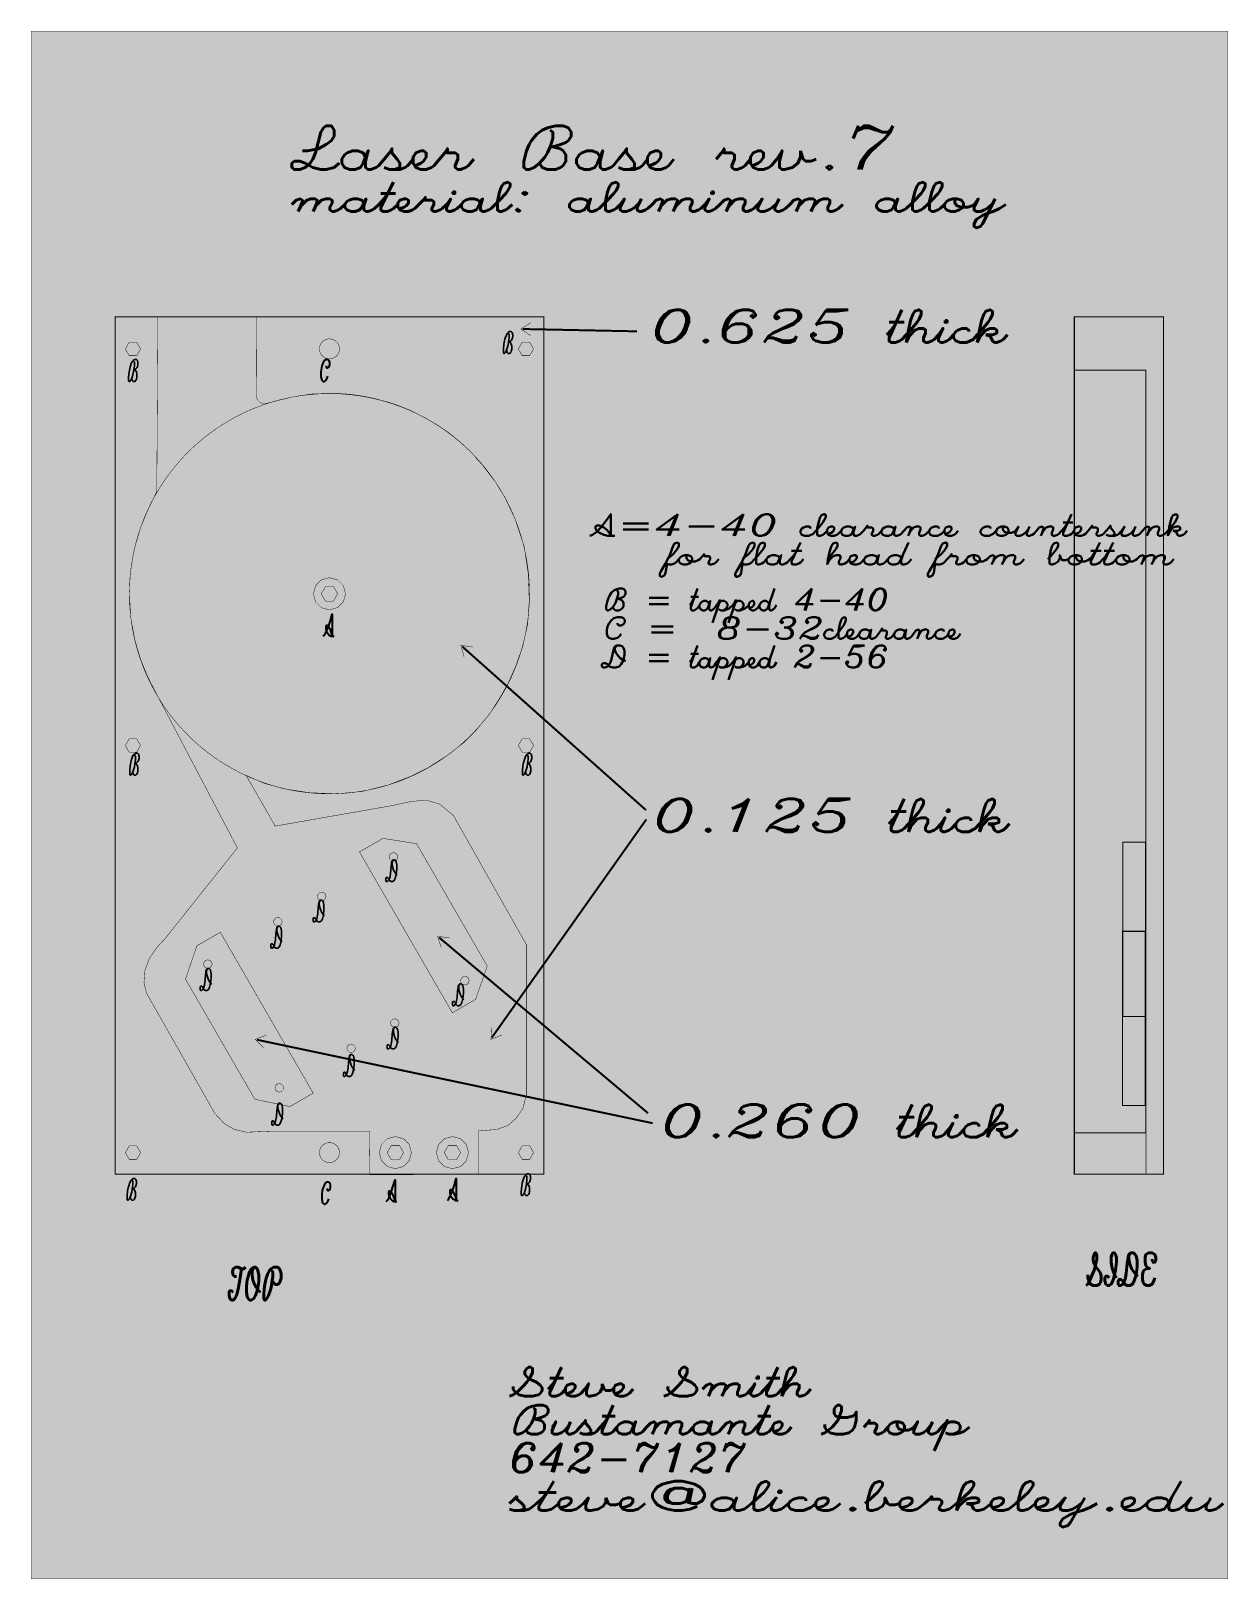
# Model space of a CAD drawing. Extents: x -4.2 to 4.2, y -5.5 to 5.4.
import ezdxf
from ezdxf.enums import TextEntityAlignment as Align

# ---------------------------------------------------------------- set-up
doc = ezdxf.new("R2010")
doc.units = 0
doc.header["$LTSCALE"] = 0.000394
doc.linetypes.add('DOT', pattern=[1e-06, 0, -1e-06])
doc.layers.add('LAYER_1', color=7, linetype='CONTINUOUS')
doc.styles.add('SN0', font='SCRIPTS', dxfattribs={"width": 4e-06})

msp = doc.modelspace()

# ---------------------------------------------------------------- texts
at = {"layer": 'LAYER_1', "color": 39, "style": 'SN0'}
for s, height, p, p2 in [('Laser Base rev.7  ', 0.305333, (-2.329118, 4.395913), (2.502422, 4.395913)), ('material: aluminum alloy', 0.203556, (-2.329118, 4.103343), (2.667066, 4.103343)), ('0.625 thick', 0.229372, (0.176421, 3.185654), (2.678575, 3.185654)), ('B', 0.152915, (-0.859441, 3.10935), (-0.776036, 3.10935)), ('B', 0.152915, (-3.482106, 2.91376), (-3.398701, 2.91376)), ('C', 0.152915, (-2.139244, 2.913724), (-2.055839, 2.913724)), ('A=4-40 clearance countersunk ', 0.152915, (-0.244185, 1.83237), (4.092882, 1.83237)), ('   for flat head from bottom', 0.152915, (-0.244185, 1.632591), (3.842666, 1.632591)), ('B = tapped 4-40', 0.152915, (-0.151335, 1.311567), (1.850388, 1.311567)), ('A', 0.152915, (-2.109035, 1.131724), (-2.02563, 1.131724)), ('C =  8-32clearance', 0.152915, (-0.151335, 1.111787), (2.350819, 1.111787)), ('D = tapped 2-56', 0.152915, (-0.151335, 0.912008), (1.850388, 0.912008)), ('B', 0.152915, (-3.474807, 0.15885), (-3.391402, 0.15885)), ('B', 0.152915, (-0.726205, 0.15885), (-0.6428, 0.15885)), ('0.125 thick', 0.229372, (0.191335, -0.237819), (2.693488, -0.237819)), ('D', 0.152915, (-1.667492, -0.586008), (-1.584087, -0.586008)), ('D', 0.152915, (-2.176811, -0.869043), (-2.093406, -0.869043)), ('D', 0.152915, (-2.473051, -1.051803), (-2.389646, -1.051803)), ('D', 0.152915, (-2.966283, -1.347638), (-2.882878, -1.347638)), ('D', 0.152915, (-1.201524, -1.454701), (-1.118118, -1.454701)), ('D', 0.152915, (-1.658831, -1.756823), (-1.575426, -1.756823)), ('D', 0.152915, (-1.965224, -1.949839), (-1.881819, -1.949839)), ('D', 0.152915, (-2.466724, -2.289965), (-2.383319, -2.289965)), ('0.260 thick', 0.229372, (0.247224, -2.375685), (2.749378, -2.375685)), ('B', 0.152915, (-3.492669, -2.816224), (-3.409264, -2.816224)), ('C', 0.152915, (-2.132646, -2.84235), (-2.049241, -2.84235)), ('A', 0.152915, (-1.669783, -2.825106), (-1.586378, -2.825106)), ('A', 0.152915, (-1.241102, -2.816701), (-1.157697, -2.816701)), ('B', 0.152915, (-0.73461, -2.783079), (-0.651205, -2.783079)), ('SIDE', 0.229372, (3.228472, -3.413437), (3.728903, -3.413437)), ('TOP', 0.229372, (-2.774469, -3.514327), (-2.399145, -3.514327)), ('Steve Smith', 0.203556, (-0.807118, -4.186925), (1.302382, -4.186925)), ('Bustamante Group', 0.203556, (-0.807118, -4.453291), (2.412645, -4.453291)), ('642-7127', 0.203556, (-0.807118, -4.719657), (0.858276, -4.719657)), ('steve@alice.berkeley.edu', 0.203556, (-0.807118, -4.986024), (4.189066, -4.986024))]:
    msp.add_text(s, height=height, dxfattribs=at).set_placement(p, p2, align=Align.FIT)

# ---------------------------------------------------------------- linework, layer by layer
at = {"layer": 'LAYER_1', "color": 39, "linetype": 'CONTINUOUS'}
for p, q in [((-1.996016, 3.140811), (-1.996016, 3.140811)), ((-0.666016, 1.427925), (-0.666016, 1.427925)), ((-1.996016, -2.482811), (-1.996016, -2.482811))]:
    msp.add_line(p, q, dxfattribs=at)
for points, const_width in [([(-4.153295, -5.464862), (4.220555, -5.464862), (4.220555, 5.363972), (-4.153295, 5.363972)], 0.003), ([(-3.566016, -2.63422), (-0.566016, -2.63422), (-0.566016, 3.36578), (-3.566016, 3.36578)], 0.007165), ([(-3.27437, 2.142114), (-3.338362, 2.010382), (-3.387094, 1.893118), (-3.425244, 1.763323), (-3.442394, 1.683496), (-3.458429, 1.580079), (-3.466472, 1.447941), (-3.456559, 1.260047), (-3.427957, 1.107004), (-3.407898, 1.034583), (-3.382539, 0.954831), (-3.344067, 0.862335), (-3.317661, 0.805772), (-3.271756, 0.718831), (-2.710437, -0.350799), (-3.215244, -0.984134), (-3.274984, -1.048378), (-3.325465, -1.122803), (-3.357354, -1.207843), (-3.364004, -1.294224), (-3.346709, -1.365965), (-2.868331, -2.208413), (-2.80324, -2.2775), (-2.73676, -2.318693), (-2.647693, -2.339921), (-2.485701, -2.333272), (-1.786642, -2.333264), (-1.782441, -2.637531), (-1.02511, -2.635354), (-1.025744, -2.331157), (-0.893512, -2.320728), (-0.816268, -2.292197), (-0.757016, -2.239307), (-0.711075, -2.171169), (-0.688488, -2.079496), (-0.688488, -1.027039), (-1.198724, -0.123307), (-1.295925, -0.043346), (-1.392921, -0.015492), (-1.501913, -0.027543), (-1.626083, -0.054421), (-2.445709, -0.197969), (-2.648917, 0.156677), (-2.578256, 0.124909), (-2.517591, 0.099638), (-2.380728, 0.062441), (-2.209323, 0.035858), (-2.017984, 0.027327), (-1.835949, 0.044591), (-1.656567, 0.089008), (-1.49502, 0.150689), (-1.377535, 0.209933), (-1.246197, 0.293075), (-1.125071, 0.386646), (-1.040031, 0.471685), (-0.944362, 0.588614), (-0.869953, 0.705543), (-0.817358, 0.798575), (-0.765535, 0.912657), (-0.713409, 1.059772), (-0.678614, 1.21578), (-0.668, 1.379193), (-0.674634, 1.56524), (-0.702846, 1.757106), (-0.768976, 1.955878), (-0.843409, 2.112402), (-0.867846, 2.148646), (-0.902831, 2.207063), (-0.943035, 2.260165), (-0.998059, 2.33148), (-1.033705, 2.370075), (-1.066606, 2.409681), (-1.088902, 2.430877), (-1.110839, 2.452452), (-1.133012, 2.473087), (-1.170405, 2.505399), (-1.20809, 2.536227), (-1.246756, 2.565035), (-1.322282, 2.615229), (-1.39891, 2.660208), (-1.477118, 2.699638), (-1.500298, 2.710102), (-1.522976, 2.71982), (-1.546295, 2.729256), (-1.566246, 2.737239), (-1.586459, 2.745243), (-1.606449, 2.752559), (-1.632471, 2.761265), (-1.657909, 2.769033), (-1.684091, 2.775776), (-1.706701, 2.781792), (-1.729458, 2.788506), (-1.753535, 2.794709), (-1.78722, 2.801899), (-1.821236, 2.808495), (-1.854996, 2.814094), (-1.886174, 2.818504), (-1.922156, 2.823009), (-1.951413, 2.825634), (-2.001846, 2.828296), (-2.031711, 2.82927), (-2.081201, 2.828409), (-2.117513, 2.827535), (-2.159435, 2.826423), (-2.186894, 2.825323), (-2.205813, 2.823078), (-2.225444, 2.81992), (-2.244909, 2.817102), (-2.275246, 2.81294), (-2.30447, 2.80788), (-2.331839, 2.802327), (-2.399248, 2.786972), (-2.502823, 2.760012), (-2.530291, 2.758264), (-2.553984, 2.766535), (-2.569075, 2.781799), (-2.576173, 2.804358), (-2.574248, 3.363236), (-2.668051, 3.363706), (-2.761157, 3.364504), (-2.853861, 3.365387), (-2.946458, 3.366113), (-3.039244, 3.366437), (-3.11493, 3.365358), (-3.190601, 3.364156), (-3.266256, 3.36598)], 0.003), ([(3.14637, -2.634315), (3.77137, -2.634315), (3.77137, 3.365685), (3.14637, 3.365685)], 0.007165), ([(-3.387512, 3.140801), (-3.415272, 3.093665), (-3.466764, 3.093672), (-3.494512, 3.140816), (-3.466756, 3.187955), (-3.415264, 3.187953), (-3.387512, 3.140811)], 0.003), ([(-1.996016, 3.140728), (-1.996019, 3.141471), (-1.99603, 3.142214), (-1.996049, 3.142956), (-1.996075, 3.143699), (-1.99611, 3.144441), (-1.996152, 3.145183), (-1.996203, 3.145924), (-1.996261, 3.146665), (-1.996327, 3.147405), (-1.996401, 3.148144), (-1.996483, 3.148882), (-1.996572, 3.14962), (-1.99667, 3.150356), (-1.996775, 3.151092), (-1.996888, 3.151826), (-1.997009, 3.152559), (-1.997137, 3.153291), (-1.997273, 3.154021), (-1.997418, 3.15475), (-1.997569, 3.155477), (-1.997729, 3.156203), (-1.997896, 3.156926), (-1.998071, 3.157649), (-1.998253, 3.158369), (-1.998444, 3.159087), (-1.998641, 3.159803), (-1.998847, 3.160517), (-1.99906, 3.161229), (-1.99928, 3.161938), (-1.999508, 3.162645), (-1.999744, 3.16335), (-1.999986, 3.164052), (-2.000237, 3.164751), (-2.000495, 3.165448), (-2.00076, 3.166142), (-2.001032, 3.166833), (-2.001312, 3.167521), (-2.001599, 3.168207), (-2.001894, 3.168889), (-2.002195, 3.169568), (-2.002504, 3.170243), (-2.00282, 3.170916), (-2.003143, 3.171585), (-2.003473, 3.17225), (-2.00381, 3.172912), (-2.004155, 3.173571), (-2.004506, 3.174225), (-2.004864, 3.174876), (-2.005229, 3.175523), (-2.005601, 3.176167), (-2.005979, 3.176806), (-2.006365, 3.177441), (-2.006757, 3.178072), (-2.007156, 3.178699), (-2.007561, 3.179321), (-2.007973, 3.179939), (-2.008392, 3.180553), (-2.008817, 3.181163), (-2.009248, 3.181767), (-2.009686, 3.182368), (-2.01013, 3.182963), (-2.010581, 3.183554), (-2.011037, 3.18414), (-2.0115, 3.184721), (-2.011969, 3.185297), (-2.012445, 3.185868), (-2.012926, 3.186434), (-2.013413, 3.186995), (-2.013906, 3.18755), (-2.014405, 3.188101), (-2.01491, 3.188646), (-2.01542, 3.189186), (-2.015937, 3.18972), (-2.016458, 3.190249), (-2.016986, 3.190772), (-2.017519, 3.191289), (-2.018057, 3.191801), (-2.018601, 3.192307), (-2.01915, 3.192808), (-2.019705, 3.193302), (-2.020265, 3.193791), (-2.020829, 3.194273), (-2.021399, 3.19475), (-2.021974, 3.19522), (-2.022554, 3.195685), (-2.023139, 3.196143), (-2.023729, 3.196595), (-2.024323, 3.19704), (-2.024922, 3.19748), (-2.025526, 3.197913), (-2.026134, 3.198339), (-2.026747, 3.198759), (-2.027364, 3.199173), (-2.027986, 3.199579), (-2.028612, 3.19998), (-2.029242, 3.200373), (-2.029876, 3.20076), (-2.030514, 3.201141), (-2.031157, 3.201514), (-2.031803, 3.20188), (-2.032453, 3.20224), (-2.033107, 3.202593), (-2.033764, 3.202939), (-2.034425, 3.203277), (-2.03509, 3.203609), (-2.035758, 3.203934), (-2.03643, 3.204251), (-2.037105, 3.204562), (-2.037783, 3.204865), (-2.038465, 3.205161), (-2.039149, 3.20545), (-2.039837, 3.205731), (-2.040527, 3.206006), (-2.04122, 3.206272), (-2.041917, 3.206532), (-2.042615, 3.206784), (-2.043317, 3.207029), (-2.044021, 3.207266), (-2.044727, 3.207495), (-2.045436, 3.207718), (-2.046148, 3.207932), (-2.046861, 3.208139), (-2.047577, 3.208339), (-2.048294, 3.208531), (-2.049014, 3.208715), (-2.049736, 3.208892), (-2.050459, 3.209061), (-2.051184, 3.209222), (-2.051911, 3.209375), (-2.05264, 3.209521), (-2.05337, 3.209659), (-2.054101, 3.20979), (-2.054834, 3.209912), (-2.055568, 3.210027), (-2.056303, 3.210134), (-2.057039, 3.210233), (-2.057777, 3.210324), (-2.058515, 3.210408), (-2.059254, 3.210484), (-2.059994, 3.210551), (-2.060734, 3.210611), (-2.061475, 3.210664), (-2.062217, 3.210708), (-2.062959, 3.210744), (-2.063701, 3.210773), (-2.064444, 3.210793), (-2.065187, 3.210806), (-2.06593, 3.210811), (-2.066672, 3.210808), (-2.067415, 3.210797), (-2.068158, 3.210778), (-2.0689, 3.210752), (-2.069643, 3.210717), (-2.070384, 3.210675), (-2.071125, 3.210624), (-2.071866, 3.210566), (-2.072606, 3.2105), (-2.073345, 3.210426), (-2.074084, 3.210345), (-2.074821, 3.210255), (-2.075558, 3.210158), (-2.076293, 3.210052), (-2.077027, 3.209939), (-2.07776, 3.209819), (-2.078492, 3.20969), (-2.079223, 3.209554), (-2.079951, 3.20941), (-2.080679, 3.209258), (-2.081404, 3.209099), (-2.082128, 3.208931), (-2.08285, 3.208757), (-2.08357, 3.208574), (-2.084288, 3.208384), (-2.085005, 3.208186), (-2.085719, 3.207981), (-2.08643, 3.207768), (-2.08714, 3.207548), (-2.087847, 3.20732), (-2.088551, 3.207084), (-2.089254, 3.206841), (-2.089953, 3.206591), (-2.09065, 3.206333), (-2.091344, 3.206068), (-2.092035, 3.205796), (-2.092723, 3.205516), (-2.093408, 3.205229), (-2.09409, 3.204934), (-2.094769, 3.204633), (-2.095445, 3.204324), (-2.096118, 3.204008), (-2.096787, 3.203685), (-2.097452, 3.203355), (-2.098114, 3.203018), (-2.098773, 3.202674), (-2.099427, 3.202323), (-2.100078, 3.201965), (-2.100725, 3.2016), (-2.101368, 3.201228), (-2.102008, 3.200849), (-2.102643, 3.200464), (-2.103274, 3.200072), (-2.103901, 3.199673), (-2.104523, 3.199268), (-2.105142, 3.198856), (-2.105755, 3.198437), (-2.106365, 3.198012), (-2.106969, 3.197581), (-2.10757, 3.197143), (-2.108165, 3.196699), (-2.108756, 3.196248), (-2.109342, 3.195791), (-2.109923, 3.195329), (-2.110499, 3.194859), (-2.11107, 3.194384), (-2.111636, 3.193903), (-2.112197, 3.193416), (-2.112753, 3.192923), (-2.113303, 3.192424), (-2.113848, 3.191919), (-2.114388, 3.191409), (-2.114922, 3.190892), (-2.115451, 3.190371), (-2.115974, 3.189843), (-2.116492, 3.18931), (-2.117004, 3.188772), (-2.11751, 3.188228), (-2.11801, 3.187679), (-2.118505, 3.187124), (-2.118993, 3.186565), (-2.119476, 3.186), (-2.119952, 3.18543), (-2.120423, 3.184855), (-2.120887, 3.184275), (-2.121345, 3.18369), (-2.121797, 3.183101), (-2.122243, 3.182506), (-2.122682, 3.181907), (-2.123115, 3.181303), (-2.123542, 3.180695), (-2.123962, 3.180082), (-2.124375, 3.179465), (-2.124782, 3.178844), (-2.125183, 3.178218), (-2.125576, 3.177588), (-2.125963, 3.176954), (-2.126344, 3.176315), (-2.126717, 3.175673), (-2.127084, 3.175027), (-2.127443, 3.174377), (-2.127796, 3.173723), (-2.128142, 3.173065), (-2.128481, 3.172404), (-2.128812, 3.17174), (-2.129137, 3.171071), (-2.129455, 3.1704), (-2.129765, 3.169725), (-2.130068, 3.169047), (-2.130365, 3.168365), (-2.130653, 3.167681), (-2.130935, 3.166993), (-2.131209, 3.166303), (-2.131476, 3.165609), (-2.131735, 3.164913), (-2.131988, 3.164214), (-2.132232, 3.163513), (-2.132469, 3.162809), (-2.132699, 3.162102), (-2.132921, 3.161394), (-2.133136, 3.160682), (-2.133343, 3.159969), (-2.133543, 3.159253), (-2.133735, 3.158536), (-2.133919, 3.157816), (-2.134096, 3.157094), (-2.134265, 3.156371), (-2.134426, 3.155646), (-2.134579, 3.154919), (-2.134725, 3.15419), (-2.134863, 3.15346), (-2.134994, 3.152729), (-2.135116, 3.151996), (-2.135231, 3.151262), (-2.135338, 3.150527), (-2.135437, 3.149791), (-2.135529, 3.149053), (-2.135612, 3.148315), (-2.135688, 3.147576), (-2.135756, 3.146836), (-2.135816, 3.146096), (-2.135868, 3.145355), (-2.135912, 3.144613), (-2.135949, 3.143871), (-2.135977, 3.143129), (-2.135998, 3.142386), (-2.136011, 3.141643), (-2.136016, 3.1409), (-2.136013, 3.140158), (-2.136002, 3.139415), (-2.135983, 3.138672), (-2.135956, 3.13793), (-2.135922, 3.137187), (-2.13588, 3.136446), (-2.135829, 3.135705), (-2.135771, 3.134964), (-2.135705, 3.134224), (-2.135631, 3.133485), (-2.13555, 3.132746), (-2.13546, 3.132009), (-2.135363, 3.131272), (-2.135258, 3.130537), (-2.135145, 3.129803), (-2.135024, 3.129069), (-2.134895, 3.128338), (-2.134759, 3.127607), (-2.134615, 3.126879), (-2.134463, 3.126151), (-2.134304, 3.125426), (-2.134137, 3.124702), (-2.133962, 3.12398), (-2.13378, 3.12326), (-2.13359, 3.122541), (-2.133392, 3.121825), (-2.133187, 3.121111), (-2.132974, 3.1204), (-2.132753, 3.11969), (-2.132525, 3.118983), (-2.13229, 3.118278), (-2.132047, 3.117576), (-2.131797, 3.116877), (-2.131539, 3.11618), (-2.131274, 3.115486), (-2.131002, 3.114795), (-2.130722, 3.114107), (-2.130435, 3.113421), (-2.13014, 3.112739), (-2.129839, 3.11206), (-2.12953, 3.111385), (-2.129214, 3.110712), (-2.128891, 3.110043), (-2.128561, 3.109378), (-2.128224, 3.108716), (-2.12788, 3.108057), (-2.127529, 3.107402), (-2.127171, 3.106751), (-2.126806, 3.106104), (-2.126434, 3.105461), (-2.126056, 3.104822), (-2.12567, 3.104187), (-2.125278, 3.103556), (-2.124879, 3.102929), (-2.124474, 3.102306), (-2.124062, 3.101688), (-2.123644, 3.101074), (-2.123219, 3.100465), (-2.122787, 3.09986), (-2.122349, 3.09926), (-2.121905, 3.098664), (-2.121455, 3.098073), (-2.120998, 3.097487), (-2.120535, 3.096906), (-2.120066, 3.09633), (-2.119591, 3.095759), (-2.11911, 3.095193), (-2.118623, 3.094632), (-2.11813, 3.094076), (-2.117631, 3.093526), (-2.117126, 3.092981), (-2.116616, 3.092441), (-2.116099, 3.091907), (-2.115578, 3.091378), (-2.11505, 3.090855), (-2.114517, 3.090337), (-2.113979, 3.089825), (-2.113435, 3.089319), (-2.112886, 3.088819), (-2.112331, 3.088324), (-2.111772, 3.087836), (-2.111207, 3.087353), (-2.110637, 3.086876), (-2.110062, 3.086406), (-2.109482, 3.085942), (-2.108897, 3.085483), (-2.108308, 3.085031), (-2.107714, 3.084586), (-2.107114, 3.084146), (-2.106511, 3.083713), (-2.105902, 3.083287), (-2.10529, 3.082867), (-2.104673, 3.082453), (-2.104051, 3.082046), (-2.103425, 3.081646), (-2.102795, 3.081252), (-2.102161, 3.080865), (-2.101523, 3.080485), (-2.100881, 3.080111), (-2.100234, 3.079745), (-2.099584, 3.079385), (-2.098931, 3.079032), (-2.098273, 3.078686), (-2.097612, 3.078348), (-2.096947, 3.078016), (-2.096279, 3.077691), (-2.095607, 3.077373), (-2.094932, 3.077063), (-2.094254, 3.07676), (-2.093573, 3.076464), (-2.092888, 3.076175), (-2.092201, 3.075893), (-2.091511, 3.075619), (-2.090817, 3.075352), (-2.090121, 3.075092), (-2.089422, 3.07484), (-2.088721, 3.074596), (-2.088017, 3.074358), (-2.08731, 3.074129), (-2.086601, 3.073906), (-2.08589, 3.073692), (-2.085177, 3.073485), (-2.084461, 3.073285), (-2.083743, 3.073093), (-2.083024, 3.072909), (-2.082302, 3.072732), (-2.081579, 3.072563), (-2.080853, 3.072402), (-2.080127, 3.072248), (-2.079398, 3.072102), (-2.078668, 3.071964), (-2.077937, 3.071834), (-2.077204, 3.071711), (-2.07647, 3.071596), (-2.075735, 3.071489), (-2.074999, 3.07139), (-2.074261, 3.071298), (-2.073523, 3.071215), (-2.072784, 3.071139), (-2.072044, 3.071071), (-2.071304, 3.071011), (-2.070563, 3.070959), (-2.069821, 3.070915), (-2.069079, 3.070878), (-2.068337, 3.07085), (-2.067594, 3.070829), (-2.066851, 3.070816), (-2.066108, 3.070811), (-2.065366, 3.070814), (-2.064623, 3.070825), (-2.06388, 3.070844), (-2.063138, 3.07087), (-2.062395, 3.070905), (-2.061654, 3.070947), (-2.060913, 3.070997), (-2.060172, 3.071055), (-2.059432, 3.071121), (-2.058693, 3.071195), (-2.057954, 3.071277), (-2.057217, 3.071366), (-2.05648, 3.071464), (-2.055745, 3.071569), (-2.05501, 3.071682), (-2.054277, 3.071802), (-2.053546, 3.071931), (-2.052815, 3.072067), (-2.052087, 3.072211), (-2.051359, 3.072363), (-2.050634, 3.072522), (-2.04991, 3.072689), (-2.049188, 3.072864), (-2.048468, 3.073046), (-2.047749, 3.073236), (-2.047033, 3.073434), (-2.046319, 3.073639), (-2.045607, 3.073852), (-2.044898, 3.074072), (-2.044191, 3.0743), (-2.043486, 3.074536), (-2.042784, 3.074779), (-2.042085, 3.075029), (-2.041388, 3.075287), (-2.040694, 3.075552), (-2.040003, 3.075824), (-2.039314, 3.076104), (-2.038629, 3.076391), (-2.037947, 3.076685), (-2.037268, 3.076987), (-2.036592, 3.077295), (-2.03592, 3.077611), (-2.035251, 3.077934), (-2.034585, 3.078264), (-2.033923, 3.078601), (-2.033265, 3.078945), (-2.03261, 3.079296), (-2.031959, 3.079654), (-2.031312, 3.080019), (-2.030669, 3.080391), (-2.030029, 3.08077), (-2.029394, 3.081155), (-2.028763, 3.081547), (-2.028136, 3.081946), (-2.027514, 3.082351), (-2.026895, 3.082763), (-2.026282, 3.083181), (-2.025672, 3.083606), (-2.025067, 3.084038), (-2.024467, 3.084475), (-2.023872, 3.084919), (-2.023281, 3.08537), (-2.022695, 3.085827), (-2.022114, 3.086289), (-2.021537, 3.086758), (-2.020966, 3.087234), (-2.0204, 3.087715), (-2.019839, 3.088202), (-2.019284, 3.088695), (-2.018733, 3.089194), (-2.018188, 3.089698), (-2.017648, 3.090209), (-2.017114, 3.090725), (-2.016585, 3.091247), (-2.016062, 3.091774), (-2.015544, 3.092307), (-2.015032, 3.092846), (-2.014526, 3.093389), (-2.014026, 3.093939), (-2.013531, 3.094493), (-2.013043, 3.095053), (-2.01256, 3.095617), (-2.012083, 3.096187), (-2.011613, 3.096762), (-2.011148, 3.097342), (-2.01069, 3.097927), (-2.010238, 3.098516), (-2.009792, 3.099111), (-2.009353, 3.09971), (-2.00892, 3.100313), (-2.008493, 3.100922), (-2.008073, 3.101534), (-2.00766, 3.102152), (-2.007253, 3.102773), (-2.006852, 3.103399), (-2.006458, 3.104029), (-2.006071, 3.104663), (-2.005691, 3.105301), (-2.005318, 3.105943), (-2.004951, 3.10659), (-2.004591, 3.10724), (-2.004239, 3.107893), (-2.003893, 3.108551), (-2.003554, 3.109212), (-2.003222, 3.109877), (-2.002897, 3.110545), (-2.002579, 3.111216), (-2.002269, 3.111891), (-2.001966, 3.11257), (-2.00167, 3.113251), (-2.001381, 3.113935), (-2.001099, 3.114623), (-2.000825, 3.115313), (-2.000558, 3.116007), (-2.000298, 3.116703), (-2.000046, 3.117401), (-1.999801, 3.118103), (-1.999564, 3.118807), (-1.999334, 3.119513), (-1.999112, 3.120222), (-1.998897, 3.120934), (-1.99869, 3.121647), (-1.998491, 3.122363), (-1.998299, 3.12308), (-1.998114, 3.1238), (-1.997937, 3.124522), (-1.997768, 3.125245), (-1.997607, 3.12597), (-1.997453, 3.126697), (-1.997307, 3.127425), (-1.997169, 3.128155), (-1.997039, 3.128887), (-1.996916, 3.129619), (-1.996801, 3.130353), (-1.996694, 3.131089), (-1.996595, 3.131825), (-1.996503, 3.132562), (-1.99642, 3.1333), (-1.996344, 3.134039), (-1.996276, 3.134779), (-1.996216, 3.13552), (-1.996164, 3.136261), (-1.996119, 3.137002), (-1.996083, 3.137744), (-1.996054, 3.138487), (-1.996034, 3.139229), (-1.996021, 3.139972), (-1.996016, 3.140715)], 0.003), ([(-0.637512, 3.140801), (-0.665272, 3.093665), (-0.716764, 3.093672), (-0.744512, 3.140816), (-0.716756, 3.187955), (-0.665264, 3.187953), (-0.637512, 3.140811)], 0.003), ([(-0.666017, 1.426266), (-0.666024, 1.432719), (-0.666061, 1.439173), (-0.666128, 1.445626), (-0.666224, 1.452079), (-0.66635, 1.458531), (-0.666506, 1.464983), (-0.666692, 1.471434), (-0.666907, 1.477884), (-0.667153, 1.484333), (-0.667427, 1.49078), (-0.667732, 1.497227), (-0.668066, 1.503671), (-0.66843, 1.510115), (-0.668824, 1.516556), (-0.669247, 1.522996), (-0.669701, 1.529434), (-0.670183, 1.535869), (-0.670696, 1.542302), (-0.671238, 1.548733), (-0.67181, 1.555161), (-0.672411, 1.561587), (-0.673042, 1.568009), (-0.673702, 1.574429), (-0.674392, 1.580845), (-0.675112, 1.587259), (-0.675861, 1.593669), (-0.67664, 1.600075), (-0.677449, 1.606478), (-0.678286, 1.612877), (-0.679154, 1.619272), (-0.68005, 1.625663), (-0.680977, 1.632049), (-0.681932, 1.638432), (-0.682917, 1.64481), (-0.683932, 1.651183), (-0.684976, 1.657552), (-0.686049, 1.663915), (-0.687151, 1.670274), (-0.688283, 1.676628), (-0.689444, 1.682976), (-0.690635, 1.689319), (-0.691854, 1.695656), (-0.693103, 1.701987), (-0.694381, 1.708313), (-0.695688, 1.714633), (-0.697024, 1.720947), (-0.698389, 1.727254), (-0.699784, 1.733555), (-0.701207, 1.73985), (-0.702659, 1.746138), (-0.704141, 1.752419), (-0.705651, 1.758694), (-0.70719, 1.764961), (-0.708758, 1.771221), (-0.710355, 1.777474), (-0.711981, 1.783719), (-0.713635, 1.789957), (-0.715319, 1.796187), (-0.71703, 1.80241), (-0.718771, 1.808624), (-0.72054, 1.81483), (-0.722338, 1.821029), (-0.724164, 1.827218), (-0.726019, 1.833399), (-0.727903, 1.839572), (-0.729814, 1.845736), (-0.731755, 1.851891), (-0.733723, 1.858037), (-0.73572, 1.864174), (-0.737745, 1.870301), (-0.739798, 1.87642), (-0.74188, 1.882528), (-0.743989, 1.888627), (-0.746127, 1.894717), (-0.748293, 1.900796), (-0.750487, 1.906865), (-0.752708, 1.912924), (-0.754958, 1.918973), (-0.757236, 1.925011), (-0.759541, 1.931039), (-0.761874, 1.937056), (-0.764235, 1.943062), (-0.766623, 1.949058), (-0.769039, 1.955042), (-0.771483, 1.961015), (-0.773954, 1.966977), (-0.776453, 1.972927), (-0.778979, 1.978865), (-0.781532, 1.984792), (-0.784112, 1.990708), (-0.78672, 1.996611), (-0.789355, 2.002502), (-0.792018, 2.008381), (-0.794707, 2.014247), (-0.797423, 2.020101), (-0.800166, 2.025943), (-0.802936, 2.031772), (-0.805733, 2.037588), (-0.808557, 2.043391), (-0.811407, 2.04918), (-0.814285, 2.054957), (-0.817188, 2.060721), (-0.820119, 2.066471), (-0.823075, 2.072207), (-0.826058, 2.07793), (-0.829068, 2.083639), (-0.832104, 2.089334), (-0.835166, 2.095014), (-0.838254, 2.100681), (-0.841368, 2.106334), (-0.844508, 2.111972), (-0.847674, 2.117595), (-0.850867, 2.123204), (-0.854084, 2.128798), (-0.857328, 2.134377), (-0.860597, 2.139941), (-0.863892, 2.14549), (-0.867213, 2.151024), (-0.870559, 2.156542), (-0.87393, 2.162045), (-0.877327, 2.167533), (-0.880749, 2.173004), (-0.884196, 2.17846), (-0.887668, 2.1839), (-0.891166, 2.189324), (-0.894688, 2.194731), (-0.898235, 2.200122), (-0.901807, 2.205497), (-0.905404, 2.210856), (-0.909025, 2.216197), (-0.912671, 2.221522), (-0.916342, 2.22683), (-0.920037, 2.232122), (-0.923756, 2.237396), (-0.927499, 2.242652), (-0.931267, 2.247892), (-0.935059, 2.253114), (-0.938875, 2.258319), (-0.942715, 2.263506), (-0.946578, 2.268675), (-0.950466, 2.273826), (-0.954377, 2.278959), (-0.958312, 2.284075), (-0.96227, 2.289172), (-0.966252, 2.29425), (-0.970257, 2.299311), (-0.974285, 2.304353), (-0.978337, 2.309376), (-0.982412, 2.31438), (-0.98651, 2.319366), (-0.99063, 2.324333), (-0.994774, 2.32928), (-0.99894, 2.334209), (-1.003129, 2.339118), (-1.007341, 2.344008), (-1.011575, 2.348878), (-1.015831, 2.353729), (-1.02011, 2.35856), (-1.024411, 2.363372), (-1.028734, 2.368163), (-1.03308, 2.372935), (-1.037447, 2.377686), (-1.041836, 2.382417), (-1.046247, 2.387128), (-1.050679, 2.391819), (-1.055133, 2.396489), (-1.059609, 2.401139), (-1.064105, 2.405768), (-1.068624, 2.410376), (-1.073163, 2.414963), (-1.077723, 2.419529), (-1.082305, 2.424074), (-1.086907, 2.428598), (-1.09153, 2.433101), (-1.096174, 2.437582), (-1.100839, 2.442042), (-1.105524, 2.446481), (-1.110229, 2.450897), (-1.114955, 2.455292), (-1.119701, 2.459666), (-1.124467, 2.464017), (-1.129253, 2.468346), (-1.134059, 2.472653), (-1.138885, 2.476938), (-1.14373, 2.481201), (-1.148595, 2.485441), (-1.15348, 2.489659), (-1.158384, 2.493854), (-1.163307, 2.498026), (-1.168249, 2.502176), (-1.173211, 2.506303), (-1.178191, 2.510407), (-1.18319, 2.514488), (-1.188209, 2.518546), (-1.193245, 2.522581), (-1.198301, 2.526593), (-1.203374, 2.530581), (-1.208466, 2.534546), (-1.213577, 2.538487), (-1.218705, 2.542405), (-1.223851, 2.546299), (-1.229016, 2.550169), (-1.234198, 2.554015), (-1.239397, 2.557838), (-1.244615, 2.561636), (-1.249849, 2.56541), (-1.255102, 2.569161), (-1.260371, 2.572886), (-1.265657, 2.576588), (-1.270961, 2.580265), (-1.276281, 2.583918), (-1.281618, 2.587546), (-1.286972, 2.59115), (-1.292342, 2.594728), (-1.297729, 2.598282), (-1.303132, 2.601811), (-1.308552, 2.605316), (-1.313987, 2.608795), (-1.319439, 2.612249), (-1.324906, 2.615678), (-1.330389, 2.619081), (-1.335887, 2.62246), (-1.341402, 2.625813), (-1.346931, 2.62914), (-1.352476, 2.632442), (-1.358036, 2.635719), (-1.363611, 2.638969), (-1.369201, 2.642194), (-1.374806, 2.645393), (-1.380425, 2.648567), (-1.386059, 2.651714), (-1.391708, 2.654835), (-1.397371, 2.657931), (-1.403048, 2.661), (-1.408739, 2.664043), (-1.414444, 2.66706), (-1.420163, 2.67005), (-1.425895, 2.673014), (-1.431642, 2.675951), (-1.437401, 2.678862), (-1.443174, 2.681747), (-1.448961, 2.684605), (-1.45476, 2.687436), (-1.460573, 2.69024), (-1.466398, 2.693017), (-1.472236, 2.695768), (-1.478087, 2.698492), (-1.48395, 2.701188), (-1.489825, 2.703858), (-1.495713, 2.7065), (-1.501613, 2.709116), (-1.507525, 2.711704), (-1.513448, 2.714265), (-1.519384, 2.716798), (-1.525331, 2.719304), (-1.53129, 2.721783), (-1.53726, 2.724234), (-1.543241, 2.726658), (-1.549233, 2.729054), (-1.555236, 2.731422), (-1.56125, 2.733763), (-1.567275, 2.736076), (-1.573311, 2.738361), (-1.579357, 2.740618), (-1.585413, 2.742848), (-1.591479, 2.745049), (-1.597556, 2.747222), (-1.603642, 2.749368), (-1.609739, 2.751485), (-1.615845, 2.753574), (-1.62196, 2.755636), (-1.628085, 2.757668), (-1.63422, 2.759673), (-1.640363, 2.761649), (-1.646516, 2.763597), (-1.652677, 2.765517), (-1.658847, 2.767408), (-1.665026, 2.769271), (-1.671214, 2.771105), (-1.677409, 2.77291), (-1.683614, 2.774687), (-1.689826, 2.776436), (-1.696046, 2.778156), (-1.702274, 2.779847), (-1.70851, 2.781509), (-1.714753, 2.783143), (-1.721004, 2.784748), (-1.727262, 2.786323), (-1.733527, 2.787871), (-1.7398, 2.789389), (-1.746079, 2.790878), (-1.752365, 2.792338), (-1.758658, 2.79377), (-1.764958, 2.795172), (-1.771263, 2.796545), (-1.777575, 2.797889), (-1.783893, 2.799205), (-1.790218, 2.80049), (-1.796548, 2.801747), (-1.802883, 2.802975), (-1.809225, 2.804173), (-1.815571, 2.805342), (-1.821924, 2.806482), (-1.828281, 2.807593), (-1.834643, 2.808674), (-1.84101, 2.809726), (-1.847382, 2.810748), (-1.853759, 2.811741), (-1.86014, 2.812705), (-1.866526, 2.813639), (-1.872916, 2.814544), (-1.87931, 2.81542), (-1.885707, 2.816266), (-1.892109, 2.817082), (-1.898515, 2.817869), (-1.904924, 2.818626), (-1.911336, 2.819354), (-1.917752, 2.820052), (-1.92417, 2.820721), (-1.930592, 2.82136), (-1.937017, 2.821969), (-1.943444, 2.822549), (-1.949874, 2.823099), (-1.956307, 2.82362), (-1.962742, 2.824111), (-1.969179, 2.824572), (-1.975618, 2.825004), (-1.982059, 2.825406), (-1.988502, 2.825778), (-1.994946, 2.82612), (-2.001392, 2.826433), (-2.00784, 2.826716), (-2.014288, 2.826969), (-2.020738, 2.827193), (-2.027188, 2.827387), (-2.03364, 2.827551), (-2.040092, 2.827685), (-2.046545, 2.82779), (-2.052998, 2.827865), (-2.059451, 2.82791), (-2.065905, 2.827925), (-2.072358, 2.827911), (-2.078812, 2.827867), (-2.085265, 2.827793), (-2.091718, 2.827689), (-2.09817, 2.827556), (-2.104621, 2.827393), (-2.111072, 2.8272), (-2.117522, 2.826977), (-2.12397, 2.826725), (-2.130418, 2.826443), (-2.136864, 2.826131), (-2.143308, 2.82579), (-2.149751, 2.825419), (-2.156192, 2.825018), (-2.162631, 2.824587), (-2.169068, 2.824127), (-2.175503, 2.823637), (-2.181936, 2.823118), (-2.188366, 2.822569), (-2.194794, 2.82199), (-2.201219, 2.821381), (-2.20764, 2.820743), (-2.214059, 2.820076), (-2.220475, 2.819378), (-2.226888, 2.818652), (-2.233297, 2.817895), (-2.239702, 2.817109), (-2.246104, 2.816294), (-2.252502, 2.815449), (-2.258896, 2.814575), (-2.265286, 2.813671), (-2.271672, 2.812738), (-2.278053, 2.811775), (-2.28443, 2.810783), (-2.290802, 2.809761), (-2.29717, 2.80871), (-2.303532, 2.80763), (-2.30989, 2.806521), (-2.316242, 2.805382), (-2.322589, 2.804214), (-2.32893, 2.803016), (-2.335266, 2.80179), (-2.341596, 2.800534), (-2.347921, 2.799249), (-2.354239, 2.797935), (-2.360551, 2.796592), (-2.366857, 2.79522), (-2.373157, 2.793818), (-2.37945, 2.792388), (-2.385736, 2.790929), (-2.392016, 2.78944), (-2.398289, 2.787923), (-2.404554, 2.786377), (-2.410813, 2.784802), (-2.417064, 2.783198), (-2.423307, 2.781566), (-2.429543, 2.779904), (-2.435772, 2.778214), (-2.441992, 2.776495), (-2.448205, 2.774748), (-2.454409, 2.772972), (-2.460605, 2.771167), (-2.466793, 2.769334), (-2.472972, 2.767472), (-2.479143, 2.765582), (-2.485304, 2.763664), (-2.491457, 2.761717), (-2.497601, 2.759741), (-2.503736, 2.757738), (-2.509861, 2.755706), (-2.515977, 2.753646), (-2.522083, 2.751558), (-2.52818, 2.749441), (-2.534267, 2.747297), (-2.540344, 2.745124), (-2.54641, 2.742924), (-2.552467, 2.740695), (-2.558513, 2.738439), (-2.564549, 2.736155), (-2.570574, 2.733843), (-2.576589, 2.731503), (-2.582592, 2.729136), (-2.588585, 2.726741), (-2.594567, 2.724318), (-2.600537, 2.721868), (-2.606496, 2.71939), (-2.612443, 2.716885), (-2.618379, 2.714352), (-2.624303, 2.711792), (-2.630216, 2.709205), (-2.636116, 2.706591), (-2.642004, 2.703949), (-2.64788, 2.701281), (-2.653744, 2.698585), (-2.659595, 2.695862), (-2.665433, 2.693112), (-2.671259, 2.690336), (-2.677072, 2.687533), (-2.682872, 2.684702), (-2.688658, 2.681846), (-2.694432, 2.678962), (-2.700192, 2.676052), (-2.705939, 2.673115), (-2.711672, 2.670152), (-2.717391, 2.667163), (-2.723097, 2.664147), (-2.728788, 2.661105), (-2.734466, 2.658037), (-2.740129, 2.654942), (-2.745778, 2.651822), (-2.751413, 2.648675), (-2.757033, 2.645503), (-2.762638, 2.642305), (-2.768229, 2.639081), (-2.773804, 2.635831), (-2.779365, 2.632555), (-2.78491, 2.629254), (-2.79044, 2.625927), (-2.795955, 2.622575), (-2.801454, 2.619198), (-2.806938, 2.615795), (-2.812405, 2.612367), (-2.817857, 2.608914), (-2.823293, 2.605436), (-2.828713, 2.601932), (-2.834117, 2.598404), (-2.839504, 2.594851), (-2.844875, 2.591273), (-2.850229, 2.58767), (-2.855567, 2.584043), (-2.860888, 2.580391), (-2.866192, 2.576715), (-2.871479, 2.573014), (-2.876749, 2.569289), (-2.882002, 2.56554), (-2.887237, 2.561766), (-2.892455, 2.557969), (-2.897655, 2.554147), (-2.902838, 2.550301), (-2.908003, 2.546432), (-2.91315, 2.542539), (-2.918279, 2.538622), (-2.92339, 2.534682), (-2.928483, 2.530718), (-2.933557, 2.52673), (-2.938613, 2.522719), (-2.94365, 2.518685), (-2.948669, 2.514628), (-2.953669, 2.510548), (-2.95865, 2.506445), (-2.963612, 2.502318), (-2.968555, 2.498169), (-2.973479, 2.493998), (-2.978384, 2.489803), (-2.983269, 2.485586), (-2.988135, 2.481347), (-2.992981, 2.477085), (-2.997807, 2.472801), (-3.002614, 2.468494), (-3.0074, 2.464166), (-3.012167, 2.459815), (-3.016914, 2.455443), (-3.02164, 2.451049), (-3.026346, 2.446633), (-3.031032, 2.442195), (-3.035697, 2.437736), (-3.040342, 2.433255), (-3.044966, 2.428753), (-3.049569, 2.42423), (-3.054151, 2.419686), (-3.058712, 2.41512), (-3.063252, 2.410534), (-3.067771, 2.405926), (-3.072269, 2.401298), (-3.076745, 2.396649), (-3.0812, 2.39198), (-3.085633, 2.38729), (-3.090044, 2.38258), (-3.094434, 2.377849), (-3.098802, 2.373098), (-3.103148, 2.368327), (-3.107472, 2.363537), (-3.111774, 2.358726), (-3.116053, 2.353895), (-3.120311, 2.349045), (-3.124546, 2.344176), (-3.128758, 2.339286), (-3.132948, 2.334378), (-3.137115, 2.32945), (-3.141259, 2.324503), (-3.145381, 2.319537), (-3.149479, 2.314552), (-3.153555, 2.309548), (-3.157607, 2.304526), (-3.161636, 2.299484), (-3.165642, 2.294425), (-3.169625, 2.289347), (-3.173584, 2.28425), (-3.17752, 2.279135), (-3.181432, 2.274003), (-3.18532, 2.268852), (-3.189184, 2.263684), (-3.193025, 2.258497), (-3.196842, 2.253293), (-3.200634, 2.248072), (-3.204403, 2.242833), (-3.208147, 2.237577), (-3.211867, 2.232303), (-3.215563, 2.227013), (-3.219235, 2.221705), (-3.222881, 2.216381), (-3.226504, 2.21104), (-3.230101, 2.205682), (-3.233674, 2.200307), (-3.237222, 2.194917), (-3.240745, 2.18951), (-3.244243, 2.184086), (-3.247716, 2.178647), (-3.251164, 2.173192), (-3.254587, 2.167721), (-3.257985, 2.162234), (-3.261357, 2.156732), (-3.264704, 2.151214), (-3.268025, 2.145681), (-3.271321, 2.140132), (-3.274591, 2.134569), (-3.277836, 2.12899), (-3.281055, 2.123396), (-3.284248, 2.117788), (-3.287415, 2.112165), (-3.290556, 2.106528), (-3.293671, 2.100876), (-3.29676, 2.095209), (-3.299823, 2.089529), (-3.30286, 2.083835), (-3.30587, 2.078126), (-3.308854, 2.072404), (-3.311812, 2.066668), (-3.314743, 2.060918), (-3.317648, 2.055156), (-3.320526, 2.049379), (-3.323377, 2.04359), (-3.326202, 2.037787), (-3.328999, 2.031972), (-3.33177, 2.026143), (-3.334515, 2.020302), (-3.337232, 2.014449), (-3.339922, 2.008583), (-3.342585, 2.002704), (-3.345221, 1.996813), (-3.34783, 1.990911), (-3.350411, 1.984996), (-3.352966, 1.979069), (-3.355493, 1.973131), (-3.357992, 1.967181), (-3.360464, 1.96122), (-3.362909, 1.955247), (-3.365326, 1.949263), (-3.367715, 1.943269), (-3.370077, 1.937263), (-3.372411, 1.931246), (-3.374717, 1.925219), (-3.376996, 1.919181), (-3.379246, 1.913132), (-3.381469, 1.907073), (-3.383664, 1.901005), (-3.38583, 1.894926), (-3.387969, 1.888837), (-3.39008, 1.882738), (-3.392162, 1.87663), (-3.394216, 1.870512), (-3.396242, 1.864385), (-3.39824, 1.858248), (-3.40021, 1.852102), (-3.402151, 1.845948), (-3.404064, 1.839784), (-3.405948, 1.833612), (-3.407804, 1.827431), (-3.409631, 1.821241), (-3.41143, 1.815044), (-3.4132, 1.808838), (-3.414942, 1.802623), (-3.416655, 1.796401), (-3.418339, 1.790171), (-3.419994, 1.783934), (-3.421621, 1.777689), (-3.423219, 1.771436), (-3.424788, 1.765176), (-3.426328, 1.758909), (-3.427839, 1.752635), (-3.429322, 1.746354), (-3.430775, 1.740066), (-3.432199, 1.733772), (-3.433595, 1.727471), (-3.434961, 1.721164), (-3.436298, 1.71485), (-3.437606, 1.708531), (-3.438885, 1.702205), (-3.440135, 1.695874), (-3.441356, 1.689537), (-3.442547, 1.683194), (-3.443709, 1.676846), (-3.444842, 1.670492), (-3.445945, 1.664134), (-3.447019, 1.65777), (-3.448064, 1.651402), (-3.44908, 1.645029), (-3.450066, 1.638651), (-3.451022, 1.632269), (-3.45195, 1.625882), (-3.452848, 1.619491), (-3.453716, 1.613097), (-3.454555, 1.606698), (-3.455364, 1.600295), (-3.456144, 1.593889), (-3.456894, 1.587479), (-3.457615, 1.581066), (-3.458306, 1.574649), (-3.458968, 1.56823), (-3.459599, 1.561807), (-3.460202, 1.555382), (-3.460775, 1.548954), (-3.461318, 1.542523), (-3.461831, 1.53609), (-3.462315, 1.529655), (-3.462769, 1.523217), (-3.463193, 1.516778), (-3.463588, 1.510336), (-3.463953, 1.503893), (-3.464288, 1.497448), (-3.464594, 1.491002), (-3.46487, 1.484554), (-3.465116, 1.478105), (-3.465333, 1.471655), (-3.465519, 1.465205), (-3.465676, 1.458753), (-3.465804, 1.452301), (-3.465901, 1.445848), (-3.465969, 1.439395), (-3.466007, 1.432941), (-3.466015, 1.426488), (-3.465994, 1.420034), (-3.465942, 1.413581), (-3.465861, 1.407128), (-3.465751, 1.400675), (-3.46561, 1.394223), (-3.46544, 1.387772), (-3.46524, 1.381321), (-3.46501, 1.374872), (-3.464751, 1.368423), (-3.464462, 1.361976), (-3.464143, 1.355531), (-3.463794, 1.349087), (-3.463416, 1.342644), (-3.463008, 1.336203), (-3.46257, 1.329765), (-3.462103, 1.323328), (-3.461606, 1.316894), (-3.461079, 1.310462), (-3.460523, 1.304032), (-3.459937, 1.297605), (-3.459322, 1.291181), (-3.458676, 1.28476), (-3.458002, 1.278342), (-3.457297, 1.271927), (-3.456563, 1.265515), (-3.4558, 1.259107), (-3.455007, 1.252702), (-3.454185, 1.246301), (-3.453333, 1.239904), (-3.452451, 1.233511), (-3.45154, 1.227122), (-3.4506, 1.220738), (-3.44963, 1.214357), (-3.448631, 1.207982), (-3.447602, 1.20161), (-3.446544, 1.195244), (-3.445457, 1.188883), (-3.444341, 1.182527), (-3.443195, 1.176176), (-3.44202, 1.16983), (-3.440815, 1.16349), (-3.439582, 1.157155), (-3.438319, 1.150826), (-3.437027, 1.144504), (-3.435706, 1.138187), (-3.434356, 1.131876), (-3.432977, 1.125571), (-3.431568, 1.119273), (-3.430131, 1.112982), (-3.428665, 1.106697), (-3.42717, 1.100419), (-3.425645, 1.094148), (-3.424092, 1.087884), (-3.422511, 1.081628), (-3.4209, 1.075378), (-3.41926, 1.069137), (-3.417592, 1.062902), (-3.415895, 1.056676), (-3.414169, 1.050457), (-3.412415, 1.044247), (-3.410632, 1.038044), (-3.408821, 1.03185), (-3.406981, 1.025665), (-3.405112, 1.019488), (-3.403215, 1.013319), (-3.40129, 1.007159), (-3.399336, 1.001009), (-3.397354, 0.994867), (-3.395343, 0.988735), (-3.393305, 0.982612), (-3.391238, 0.976498), (-3.389143, 0.970394), (-3.38702, 0.9643), (-3.384868, 0.958215), (-3.382689, 0.952141), (-3.380482, 0.946076), (-3.378247, 0.940022), (-3.375984, 0.933978), (-3.373693, 0.927945), (-3.371374, 0.921923), (-3.369028, 0.915911), (-3.366654, 0.90991), (-3.364252, 0.90392), (-3.361823, 0.897941), (-3.359366, 0.891973), (-3.356882, 0.886017), (-3.35437, 0.880072), (-3.351831, 0.874139), (-3.349265, 0.868218), (-3.346671, 0.862308), (-3.34405, 0.856411), (-3.341402, 0.850526), (-3.338727, 0.844653), (-3.336025, 0.838792), (-3.333295, 0.832944), (-3.330539, 0.827109), (-3.327756, 0.821286), (-3.324946, 0.815476), (-3.32211, 0.80968), (-3.319247, 0.803896), (-3.316357, 0.798126), (-3.31344, 0.792369), (-3.310497, 0.786625), (-3.307528, 0.780895), (-3.304532, 0.775179), (-3.30151, 0.769477), (-3.298462, 0.763789), (-3.295387, 0.758115), (-3.292286, 0.752455), (-3.28916, 0.746809), (-3.286007, 0.741178), (-3.282828, 0.735562), (-3.279624, 0.72996), (-3.276394, 0.724373), (-3.273138, 0.718801), (-3.269856, 0.713244), (-3.266549, 0.707703), (-3.263216, 0.702176), (-3.259858, 0.696665), (-3.256474, 0.69117), (-3.253065, 0.68569), (-3.249631, 0.680226), (-3.246172, 0.674778), (-3.242688, 0.669346), (-3.239179, 0.66393), (-3.235644, 0.65853), (-3.232085, 0.653146), (-3.228501, 0.64778), (-3.224893, 0.642429), (-3.22126, 0.637095), (-3.217602, 0.631779), (-3.21392, 0.626479), (-3.210213, 0.621196), (-3.206482, 0.61593), (-3.202727, 0.610681), (-3.198948, 0.60545), (-3.195144, 0.600236), (-3.191317, 0.59504), (-3.187466, 0.589862), (-3.183591, 0.584701), (-3.179692, 0.579559), (-3.175769, 0.574434), (-3.171823, 0.569327), (-3.167853, 0.564239), (-3.16386, 0.559169), (-3.159844, 0.554118), (-3.155805, 0.549085), (-3.151742, 0.544071), (-3.147656, 0.539075), (-3.143547, 0.534099), (-3.139415, 0.529141), (-3.135261, 0.524203), (-3.131084, 0.519283), (-3.126884, 0.514383), (-3.122662, 0.509503), (-3.118417, 0.504642), (-3.114149, 0.4998), (-3.10986, 0.494979), (-3.105548, 0.490177), (-3.101215, 0.485395), (-3.096859, 0.480633), (-3.092481, 0.475891), (-3.088082, 0.47117), (-3.083661, 0.466468), (-3.079218, 0.461788), (-3.074753, 0.457127), (-3.070268, 0.452488), (-3.06576, 0.447869), (-3.061232, 0.443271), (-3.056683, 0.438694), (-3.052112, 0.434137), (-3.047521, 0.429602), (-3.042908, 0.425089), (-3.038275, 0.420596), (-3.033621, 0.416125), (-3.028947, 0.411675), (-3.024252, 0.407247), (-3.019537, 0.402841), (-3.014802, 0.398457), (-3.010046, 0.394094), (-3.00527, 0.389753), (-3.000475, 0.385435), (-2.995659, 0.381138), (-2.990824, 0.376864), (-2.985969, 0.372612), (-2.981095, 0.368383), (-2.976201, 0.364176), (-2.971288, 0.359991), (-2.966355, 0.35583), (-2.961404, 0.351691), (-2.956433, 0.347575), (-2.951444, 0.343482), (-2.946435, 0.339412), (-2.941408, 0.335365), (-2.936363, 0.331341), (-2.931298, 0.327341), (-2.926216, 0.323364), (-2.921115, 0.31941), (-2.915996, 0.31548), (-2.910859, 0.311574), (-2.905704, 0.307692), (-2.900531, 0.303833), (-2.895341, 0.299998), (-2.890133, 0.296187), (-2.884907, 0.2924), (-2.879664, 0.288637), (-2.874403, 0.284899), (-2.869126, 0.281184), (-2.863831, 0.277495), (-2.85852, 0.273829), (-2.853191, 0.270188), (-2.847846, 0.266572), (-2.842484, 0.26298), (-2.837106, 0.259413), (-2.831711, 0.255871), (-2.8263, 0.252354), (-2.820873, 0.248862), (-2.81543, 0.245395), (-2.809971, 0.241953), (-2.804496, 0.238536), (-2.799006, 0.235145), (-2.7935, 0.231778), (-2.787978, 0.228438), (-2.782441, 0.225122), (-2.776889, 0.221833), (-2.771322, 0.218569), (-2.76574, 0.21533), (-2.760143, 0.212118), (-2.754531, 0.208931), (-2.748904, 0.20577), (-2.743263, 0.202635), (-2.737608, 0.199526), (-2.731938, 0.196443), (-2.726254, 0.193387), (-2.720557, 0.190356), (-2.714845, 0.187352), (-2.709119, 0.184375), (-2.70338, 0.181423), (-2.697627, 0.178499), (-2.691861, 0.1756), (-2.686082, 0.172729), (-2.680289, 0.169884), (-2.674484, 0.167066), (-2.668665, 0.164274), (-2.662833, 0.16151), (-2.656989, 0.158772), (-2.651133, 0.156061), (-2.645264, 0.153377), (-2.639382, 0.150721), (-2.633489, 0.148091), (-2.627583, 0.145489), (-2.621665, 0.142914), (-2.615736, 0.140366), (-2.609795, 0.137846), (-2.603842, 0.135353), (-2.597878, 0.132888), (-2.591903, 0.13045), (-2.585917, 0.128039), (-2.579919, 0.125657), (-2.57391, 0.123302), (-2.567891, 0.120974), (-2.561861, 0.118675), (-2.555821, 0.116403), (-2.54977, 0.114159), (-2.543709, 0.111943), (-2.537637, 0.109755), (-2.531556, 0.107595), (-2.525465, 0.105463), (-2.519364, 0.103359), (-2.513253, 0.101283), (-2.507133, 0.099236), (-2.501004, 0.097217), (-2.494865, 0.095225), (-2.488717, 0.093263), (-2.48256, 0.091328), (-2.476394, 0.089423), (-2.47022, 0.087545), (-2.464037, 0.085696), (-2.457846, 0.083876), (-2.451646, 0.082084), (-2.445438, 0.08032), (-2.439222, 0.078586), (-2.432998, 0.07688), (-2.426766, 0.075202), (-2.420527, 0.073554), (-2.41428, 0.071934), (-2.408025, 0.070343), (-2.401764, 0.068781), (-2.395495, 0.067248), (-2.389219, 0.065743), (-2.382936, 0.064268), (-2.376647, 0.062821), (-2.370351, 0.061404), (-2.364049, 0.060016), (-2.35774, 0.058656), (-2.351425, 0.057326), (-2.345104, 0.056025), (-2.338777, 0.054753), (-2.332444, 0.05351), (-2.326106, 0.052297), (-2.319762, 0.051113), (-2.313412, 0.049958), (-2.307058, 0.048832), (-2.300698, 0.047735), (-2.294333, 0.046668), (-2.287964, 0.04563), (-2.281589, 0.044622), (-2.275211, 0.043643), (-2.268827, 0.042693), (-2.26244, 0.041773), (-2.256048, 0.040882), (-2.249652, 0.040021), (-2.243252, 0.039189), (-2.236849, 0.038387), (-2.230442, 0.037614), (-2.224031, 0.036871), (-2.217617, 0.036158), (-2.2112, 0.035474), (-2.20478, 0.034819), (-2.198356, 0.034194), (-2.19193, 0.033599), (-2.185502, 0.033033), (-2.17907, 0.032497), (-2.172637, 0.031991), (-2.166201, 0.031514), (-2.159763, 0.031067), (-2.153323, 0.03065), (-2.146881, 0.030263), (-2.140437, 0.029905), (-2.133992, 0.029576), (-2.127545, 0.029278), (-2.121097, 0.029009), (-2.114648, 0.02877), (-2.108198, 0.028561), (-2.101747, 0.028381), (-2.095295, 0.028231), (-2.088843, 0.028111), (-2.08239, 0.028021), (-2.075937, 0.02796), (-2.069483, 0.027929), (-2.06303, 0.027928), (-2.056576, 0.027957), (-2.050123, 0.028015), (-2.04367, 0.028104), (-2.037217, 0.028221), (-2.030766, 0.028369), (-2.024314, 0.028546), (-2.017864, 0.028754), (-2.011415, 0.02899), (-2.004967, 0.029257), (-1.99852, 0.029553), (-1.992075, 0.029879), (-1.985631, 0.030235), (-1.979189, 0.03062), (-1.972749, 0.031035), (-1.966311, 0.03148), (-1.959875, 0.031955), (-1.953441, 0.032459), (-1.947009, 0.032992), (-1.94058, 0.033556), (-1.934154, 0.034149), (-1.927731, 0.034771), (-1.92131, 0.035424), (-1.914893, 0.036106), (-1.908479, 0.036817), (-1.902068, 0.037558), (-1.89566, 0.038328), (-1.889257, 0.039129), (-1.882857, 0.039958), (-1.87646, 0.040817), (-1.870068, 0.041706), (-1.86368, 0.042624), (-1.857297, 0.043571), (-1.850918, 0.044548), (-1.844543, 0.045554), (-1.838173, 0.04659), (-1.831808, 0.047655), (-1.825448, 0.048749), (-1.819093, 0.049873), (-1.812743, 0.051025), (-1.806399, 0.052208), (-1.80006, 0.053419), (-1.793727, 0.05466), (-1.787399, 0.055929), (-1.781078, 0.057228), (-1.774762, 0.058556), (-1.768453, 0.059913), (-1.76215, 0.0613), (-1.755854, 0.062715), (-1.749564, 0.064159), (-1.743281, 0.065632), (-1.737004, 0.067134), (-1.730735, 0.068666), (-1.724473, 0.070225), (-1.718218, 0.071814), (-1.711971, 0.073432), (-1.705731, 0.075078), (-1.699498, 0.076754), (-1.693274, 0.078457), (-1.687057, 0.08019), (-1.680848, 0.081951), (-1.674648, 0.083741), (-1.668456, 0.085559), (-1.662272, 0.087406), (-1.656097, 0.089282), (-1.649931, 0.091185), (-1.643773, 0.093118), (-1.637625, 0.095078), (-1.631485, 0.097067), (-1.625355, 0.099084), (-1.619234, 0.10113), (-1.613123, 0.103203), (-1.607021, 0.105305), (-1.600929, 0.107435), (-1.594847, 0.109593), (-1.588775, 0.111779), (-1.582713, 0.113993), (-1.576662, 0.116234), (-1.57062, 0.118504), (-1.56459, 0.120802), (-1.55857, 0.123127), (-1.55256, 0.12548), (-1.546562, 0.127861), (-1.540574, 0.130269), (-1.534598, 0.132705), (-1.528633, 0.135168), (-1.52268, 0.137659), (-1.516738, 0.140178), (-1.510808, 0.142723), (-1.504889, 0.145296), (-1.498983, 0.147896), (-1.493088, 0.150524), (-1.487206, 0.153178), (-1.481336, 0.15586), (-1.475478, 0.158569), (-1.469633, 0.161304), (-1.463801, 0.164067), (-1.457981, 0.166856), (-1.452175, 0.169673), (-1.446381, 0.172516), (-1.440601, 0.175385), (-1.434834, 0.178282), (-1.42908, 0.181204), (-1.42334, 0.184154), (-1.417613, 0.187129), (-1.4119, 0.190132), (-1.406201, 0.19316), (-1.400517, 0.196215), (-1.394846, 0.199295), (-1.389189, 0.202402), (-1.383547, 0.205535), (-1.37792, 0.208694), (-1.372307, 0.211879), (-1.366709, 0.21509), (-1.361125, 0.218326), (-1.355557, 0.221588), (-1.350004, 0.224876), (-1.344466, 0.22819), (-1.338943, 0.231528), (-1.333436, 0.234893), (-1.327944, 0.238282), (-1.322468, 0.241697), (-1.317008, 0.245137), (-1.311563, 0.248603), (-1.306135, 0.252093), (-1.300723, 0.255608), (-1.295327, 0.259148), (-1.289948, 0.262713), (-1.284585, 0.266303), (-1.279238, 0.269918), (-1.273909, 0.273557), (-1.268596, 0.27722), (-1.2633, 0.280908), (-1.258021, 0.284621), (-1.252759, 0.288358), (-1.247515, 0.292119), (-1.242288, 0.295904), (-1.237079, 0.299713), (-1.231887, 0.303546), (-1.226713, 0.307403), (-1.221556, 0.311284), (-1.216418, 0.315188), (-1.211298, 0.319116), (-1.206195, 0.323068), (-1.201111, 0.327043), (-1.196046, 0.331042), (-1.190999, 0.335064), (-1.185971, 0.339109), (-1.180961, 0.343177), (-1.17597, 0.347269), (-1.170998, 0.351383), (-1.166045, 0.35552), (-1.161111, 0.35968), (-1.156196, 0.363863), (-1.151301, 0.368068), (-1.146425, 0.372296), (-1.141569, 0.376546), (-1.136732, 0.380819), (-1.131915, 0.385114), (-1.127118, 0.389431), (-1.122341, 0.39377), (-1.117584, 0.398131), (-1.112847, 0.402513), (-1.10813, 0.406918), (-1.103434, 0.411345), (-1.098758, 0.415793), (-1.094103, 0.420262), (-1.089468, 0.424753), (-1.084854, 0.429265), (-1.080261, 0.433799), (-1.075689, 0.438353), (-1.071138, 0.442929), (-1.066608, 0.447525), (-1.062099, 0.452143), (-1.057612, 0.456781), (-1.053146, 0.461439), (-1.048702, 0.466119), (-1.044279, 0.470818), (-1.039878, 0.475538), (-1.035498, 0.480279), (-1.031141, 0.485039), (-1.026806, 0.48982), (-1.022492, 0.49462), (-1.018201, 0.49944), (-1.013932, 0.50428), (-1.009686, 0.50914), (-1.005462, 0.514019), (-1.00126, 0.518917), (-0.997081, 0.523835), (-0.992925, 0.528772), (-0.988792, 0.533728), (-0.984681, 0.538703), (-0.980594, 0.543697), (-0.976529, 0.54871), (-0.972488, 0.553742), (-0.96847, 0.558792), (-0.964475, 0.56386), (-0.960504, 0.568947), (-0.956556, 0.574053), (-0.952631, 0.579176), (-0.948731, 0.584317), (-0.944854, 0.589476), (-0.941001, 0.594654), (-0.937172, 0.599848), (-0.933367, 0.605061), (-0.929585, 0.610291), (-0.925829, 0.615538), (-0.922096, 0.620802), (-0.918387, 0.626084), (-0.914703, 0.631383), (-0.911044, 0.636698), (-0.907409, 0.642031), (-0.903798, 0.64738), (-0.900213, 0.652746), (-0.896652, 0.658128), (-0.893116, 0.663526), (-0.889605, 0.668941), (-0.886118, 0.674372), (-0.882657, 0.679819), (-0.879221, 0.685282), (-0.875811, 0.690761), (-0.872425, 0.696255), (-0.869065, 0.701765), (-0.86573, 0.70729), (-0.862421, 0.712831), (-0.859138, 0.718386), (-0.85588, 0.723957), (-0.852648, 0.729543), (-0.849441, 0.735144), (-0.846261, 0.740759), (-0.843106, 0.746389), (-0.839977, 0.752033), (-0.836875, 0.757692), (-0.833798, 0.763365), (-0.830748, 0.769052), (-0.827724, 0.774754), (-0.824726, 0.780469), (-0.821755, 0.786197), (-0.81881, 0.79194), (-0.815891, 0.797696), (-0.812999, 0.803465), (-0.810134, 0.809248), (-0.807296, 0.815044), (-0.804484, 0.820852), (-0.801699, 0.826674), (-0.798941, 0.832509), (-0.79621, 0.838356), (-0.793505, 0.844215), (-0.790828, 0.850087), (-0.788178, 0.855972), (-0.785555, 0.861868), (-0.782959, 0.867777), (-0.780391, 0.873697), (-0.77785, 0.879629), (-0.775336, 0.885573), (-0.77285, 0.891529), (-0.770391, 0.897495), (-0.767959, 0.903473), (-0.765556, 0.909463), (-0.76318, 0.915463), (-0.760831, 0.921474), (-0.75851, 0.927496), (-0.756217, 0.933528), (-0.753952, 0.939571), (-0.751715, 0.945625), (-0.749506, 0.951688), (-0.747325, 0.957762), (-0.745171, 0.963846), (-0.743046, 0.969939), (-0.740949, 0.976043), (-0.73888, 0.982155), (-0.736839, 0.988278), (-0.734827, 0.99441), (-0.732843, 1.00055), (-0.730887, 1.006701), (-0.728959, 1.012859), (-0.72706, 1.019027), (-0.725189, 1.025204), (-0.723347, 1.031389), (-0.721534, 1.037582), (-0.719748, 1.043784), (-0.717992, 1.049994), (-0.716264, 1.056212), (-0.714565, 1.062438), (-0.712895, 1.068671), (-0.711253, 1.074913), (-0.70964, 1.081161), (-0.708056, 1.087418), (-0.706501, 1.093681), (-0.704975, 1.099951), (-0.703477, 1.106229), (-0.702009, 1.112513), (-0.700569, 1.118804), (-0.699159, 1.125102), (-0.697777, 1.131406), (-0.696425, 1.137716), (-0.695102, 1.144032), (-0.693808, 1.150355), (-0.692543, 1.156683), (-0.691307, 1.163017), (-0.690101, 1.169357), (-0.688923, 1.175702), (-0.687775, 1.182053), (-0.686657, 1.188409), (-0.685567, 1.19477), (-0.684507, 1.201136), (-0.683476, 1.207506), (-0.682475, 1.213882), (-0.681503, 1.220262), (-0.68056, 1.226646), (-0.679647, 1.233035), (-0.678764, 1.239427), (-0.677909, 1.245824), (-0.677085, 1.252225), (-0.67629, 1.258629), (-0.675524, 1.265037), (-0.674788, 1.271449), (-0.674081, 1.277863), (-0.673404, 1.284281), (-0.672757, 1.290702), (-0.672139, 1.297126), (-0.671551, 1.303553), (-0.670993, 1.309982), (-0.670464, 1.316414), (-0.669965, 1.322848), (-0.669495, 1.329285), (-0.669055, 1.335723), (-0.668645, 1.342164), (-0.668265, 1.348606), (-0.667914, 1.35505), (-0.667593, 1.361496), (-0.667301, 1.367943), (-0.66704, 1.374391), (-0.666808, 1.38084), (-0.666606, 1.387291), (-0.666433, 1.393742), (-0.66629, 1.400194), (-0.666177, 1.406646), (-0.666094, 1.413099), (-0.666041, 1.419553), (-0.666017, 1.426006)], 0.003), ([(-2.008516, 1.427474), (-2.038352, 1.376369), (-2.093694, 1.376377), (-2.123516, 1.42749), (-2.093684, 1.478597), (-2.038343, 1.478594), (-2.008516, 1.427484)], 0.003), ([(-3.387512, 0.365766), (-3.415272, 0.318629), (-3.466764, 0.318636), (-3.494512, 0.365781), (-3.466756, 0.41292), (-3.415264, 0.412917), (-3.387512, 0.365776)], 0.003), ([(-0.637512, 0.365766), (-0.665272, 0.318629), (-0.716764, 0.318636), (-0.744512, 0.365781), (-0.716756, 0.41292), (-0.665264, 0.412917), (-0.637512, 0.365776)], 0.003), ([(-1.85587, -0.378772), (-1.691736, -0.284008), (-1.456236, -0.321193), (-0.961598, -1.177925), (-1.043744, -1.410528), (-1.206075, -1.504248)], 0.003), ([(-1.63315, -0.387772), (-1.617957, -0.383754), (-1.603198, -0.38771), (-1.592047, -0.398787), (-1.58803, -0.41398), (-1.591986, -0.428739), (-1.603063, -0.43989), (-1.618255, -0.443907), (-1.633015, -0.439952), (-1.644165, -0.428878), (-1.648183, -0.413683), (-1.644227, -0.398922)], 0.003), ([(-2.134831, -0.664177), (-2.119681, -0.660174), (-2.104966, -0.664117), (-2.09385, -0.675157), (-2.089844, -0.690307), (-2.093787, -0.705022), (-2.104831, -0.716138), (-2.119979, -0.720144), (-2.134694, -0.716201), (-2.145811, -0.705157), (-2.149816, -0.690011), (-2.145873, -0.675295)], 0.003), ([(-2.441748, -0.84135), (-2.426599, -0.837344), (-2.411885, -0.841287), (-2.400768, -0.852331), (-2.396763, -0.86748), (-2.400705, -0.882196), (-2.411748, -0.893311), (-2.426897, -0.897317), (-2.441613, -0.893374), (-2.452728, -0.882331), (-2.456735, -0.867182), (-2.452792, -0.852467)], 0.003), ([(-2.829839, -0.941094), (-2.993972, -1.035854), (-3.073272, -1.26922), (-2.588008, -2.10972), (-2.342374, -2.160291), (-2.180043, -2.066571)], 0.003), ([(-2.931953, -1.137638), (-2.91676, -1.13362), (-2.902001, -1.137573), (-2.89085, -1.14865), (-2.886833, -1.163842), (-2.890788, -1.178601), (-2.901862, -1.189752), (-2.917057, -1.193769), (-2.931818, -1.189815), (-2.942969, -1.17874), (-2.946986, -1.163545), (-2.94303, -1.148786)], 0.003), ([(-1.133248, -1.253626), (-1.118056, -1.249609), (-1.103296, -1.253564), (-1.092146, -1.264642), (-1.088128, -1.279834), (-1.092084, -1.294594), (-1.103161, -1.305744), (-1.118354, -1.309761), (-1.133113, -1.305807), (-1.144264, -1.294732), (-1.148281, -1.279537), (-1.144325, -1.264777)], 0.003), ([(-1.623654, -1.550236), (-1.608505, -1.546232), (-1.59379, -1.550174), (-1.582673, -1.561217), (-1.578669, -1.576366), (-1.582611, -1.591082), (-1.593654, -1.602197), (-1.608803, -1.606203), (-1.623519, -1.60226), (-1.634634, -1.591217), (-1.63864, -1.576068), (-1.634697, -1.561353)], 0.003), ([(-1.929496, -1.726642), (-1.914349, -1.722638), (-1.899634, -1.726581), (-1.888516, -1.737622), (-1.884512, -1.752772), (-1.888455, -1.767487), (-1.899496, -1.778602), (-1.914646, -1.782609), (-1.929362, -1.778666), (-1.94048, -1.767622), (-1.944484, -1.752475), (-1.94054, -1.73776)], 0.003), ([(-2.432051, -2.003492), (-2.416859, -1.999475), (-2.402099, -2.003429), (-2.390949, -2.014504), (-2.386931, -2.029699), (-2.390886, -2.04446), (-2.401961, -2.05561), (-2.417156, -2.059627), (-2.431916, -2.055672), (-2.443067, -2.044594), (-2.447084, -2.029402), (-2.443128, -2.014643)], 0.003), ([(-3.387512, -2.482825), (-3.415272, -2.529961), (-3.466764, -2.529954), (-3.494512, -2.48281), (-3.466756, -2.435671), (-3.415264, -2.435673), (-3.387512, -2.482815)], 0.003), ([(-1.996016, -2.482894), (-1.996019, -2.482151), (-1.99603, -2.481408), (-1.996049, -2.480666), (-1.996075, -2.479923), (-1.99611, -2.479181), (-1.996152, -2.478439), (-1.996203, -2.477698), (-1.996261, -2.476957), (-1.996327, -2.476217), (-1.996401, -2.475478), (-1.996483, -2.47474), (-1.996572, -2.474002), (-1.99667, -2.473266), (-1.996775, -2.47253), (-1.996888, -2.471796), (-1.997009, -2.471063), (-1.997137, -2.470331), (-1.997273, -2.469601), (-1.997418, -2.468872), (-1.997569, -2.468145), (-1.997729, -2.467419), (-1.997896, -2.466696), (-1.998071, -2.465974), (-1.998253, -2.465253), (-1.998444, -2.464535), (-1.998641, -2.463819), (-1.998847, -2.463105), (-1.99906, -2.462393), (-1.99928, -2.461684), (-1.999508, -2.460977), (-1.999744, -2.460272), (-1.999986, -2.45957), (-2.000237, -2.458871), (-2.000495, -2.458174), (-2.00076, -2.45748), (-2.001032, -2.456789), (-2.001312, -2.456101), (-2.001599, -2.455415), (-2.001894, -2.454733), (-2.002195, -2.454054), (-2.002504, -2.453379), (-2.00282, -2.452706), (-2.003143, -2.452037), (-2.003473, -2.451372), (-2.00381, -2.45071), (-2.004155, -2.450051), (-2.004506, -2.449397), (-2.004864, -2.448746), (-2.005229, -2.448099), (-2.005601, -2.447455), (-2.005979, -2.446816), (-2.006365, -2.446181), (-2.006757, -2.44555), (-2.007156, -2.444923), (-2.007561, -2.444301), (-2.007973, -2.443683), (-2.008392, -2.443069), (-2.008817, -2.442459), (-2.009248, -2.441855), (-2.009686, -2.441254), (-2.01013, -2.440659), (-2.010581, -2.440068), (-2.011037, -2.439482), (-2.0115, -2.438901), (-2.011969, -2.438325), (-2.012445, -2.437754), (-2.012926, -2.437188), (-2.013413, -2.436627), (-2.013906, -2.436072), (-2.014405, -2.435521), (-2.01491, -2.434976), (-2.01542, -2.434436), (-2.015937, -2.433902), (-2.016458, -2.433373), (-2.016986, -2.43285), (-2.017519, -2.432333), (-2.018057, -2.431821), (-2.018601, -2.431315), (-2.01915, -2.430814), (-2.019705, -2.43032), (-2.020265, -2.429831), (-2.020829, -2.429349), (-2.021399, -2.428872), (-2.021974, -2.428402), (-2.022554, -2.427937), (-2.023139, -2.427479), (-2.023729, -2.427027), (-2.024323, -2.426582), (-2.024922, -2.426142), (-2.025526, -2.42571), (-2.026134, -2.425283), (-2.026747, -2.424863), (-2.027364, -2.424449), (-2.027986, -2.424043), (-2.028612, -2.423642), (-2.029242, -2.423249), (-2.029876, -2.422862), (-2.030514, -2.422482), (-2.031157, -2.422108), (-2.031803, -2.421742), (-2.032453, -2.421382), (-2.033107, -2.421029), (-2.033764, -2.420683), (-2.034425, -2.420345), (-2.03509, -2.420013), (-2.035758, -2.419688), (-2.03643, -2.419371), (-2.037105, -2.41906), (-2.037783, -2.418757), (-2.038465, -2.418461), (-2.039149, -2.418172), (-2.039837, -2.417891), (-2.040527, -2.417617), (-2.04122, -2.41735), (-2.041917, -2.41709), (-2.042615, -2.416838), (-2.043317, -2.416594), (-2.044021, -2.416356), (-2.044727, -2.416127), (-2.045436, -2.415904), (-2.046148, -2.41569), (-2.046861, -2.415483), (-2.047577, -2.415283), (-2.048294, -2.415091), (-2.049014, -2.414907), (-2.049736, -2.41473), (-2.050459, -2.414562), (-2.051184, -2.4144), (-2.051911, -2.414247), (-2.05264, -2.414101), (-2.05337, -2.413963), (-2.054101, -2.413832), (-2.054834, -2.41371), (-2.055568, -2.413595), (-2.056303, -2.413488), (-2.057039, -2.413389), (-2.057777, -2.413298), (-2.058515, -2.413214), (-2.059254, -2.413138), (-2.059994, -2.413071), (-2.060734, -2.413011), (-2.061475, -2.412958), (-2.062217, -2.412914), (-2.062959, -2.412878), (-2.063701, -2.412849), (-2.064444, -2.412829), (-2.065187, -2.412816), (-2.06593, -2.412811), (-2.066672, -2.412814), (-2.067415, -2.412825), (-2.068158, -2.412844), (-2.0689, -2.41287), (-2.069643, -2.412905), (-2.070384, -2.412947), (-2.071125, -2.412998), (-2.071866, -2.413056), (-2.072606, -2.413122), (-2.073345, -2.413196), (-2.074084, -2.413278), (-2.074821, -2.413367), (-2.075558, -2.413464), (-2.076293, -2.41357), (-2.077027, -2.413683), (-2.07776, -2.413803), (-2.078492, -2.413932), (-2.079223, -2.414068), (-2.079951, -2.414212), (-2.080679, -2.414364), (-2.081404, -2.414523), (-2.082128, -2.414691), (-2.08285, -2.414865), (-2.08357, -2.415048), (-2.084288, -2.415238), (-2.085005, -2.415436), (-2.085719, -2.415641), (-2.08643, -2.415854), (-2.08714, -2.416074), (-2.087847, -2.416302), (-2.088551, -2.416538), (-2.089254, -2.416781), (-2.089953, -2.417031), (-2.09065, -2.417289), (-2.091344, -2.417554), (-2.092035, -2.417826), (-2.092723, -2.418106), (-2.093408, -2.418393), (-2.09409, -2.418688), (-2.094769, -2.418989), (-2.095445, -2.419298), (-2.096118, -2.419614), (-2.096787, -2.419937), (-2.097452, -2.420267), (-2.098114, -2.420604), (-2.098773, -2.420948), (-2.099427, -2.421299), (-2.100078, -2.421658), (-2.100725, -2.422022), (-2.101368, -2.422394), (-2.102008, -2.422773), (-2.102643, -2.423158), (-2.103274, -2.42355), (-2.103901, -2.423949), (-2.104523, -2.424354), (-2.105142, -2.424766), (-2.105755, -2.425185), (-2.106365, -2.42561), (-2.106969, -2.426041), (-2.10757, -2.426479), (-2.108165, -2.426923), (-2.108756, -2.427374), (-2.109342, -2.427831), (-2.109923, -2.428294), (-2.110499, -2.428763), (-2.11107, -2.429238), (-2.111636, -2.429719), (-2.112197, -2.430206), (-2.112753, -2.430699), (-2.113303, -2.431198), (-2.113848, -2.431703), (-2.114388, -2.432213), (-2.114922, -2.43273), (-2.115451, -2.433251), (-2.115974, -2.433779), (-2.116492, -2.434312), (-2.117004, -2.43485), (-2.11751, -2.435394), (-2.11801, -2.435943), (-2.118505, -2.436498), (-2.118993, -2.437057), (-2.119476, -2.437622), (-2.119952, -2.438192), (-2.120423, -2.438767), (-2.120887, -2.439347), (-2.121345, -2.439932), (-2.121797, -2.440521), (-2.122243, -2.441116), (-2.122682, -2.441715), (-2.123115, -2.442319), (-2.123542, -2.442927), (-2.123962, -2.44354), (-2.124375, -2.444157), (-2.124782, -2.444778), (-2.125183, -2.445404), (-2.125576, -2.446034), (-2.125963, -2.446669), (-2.126344, -2.447307), (-2.126717, -2.447949), (-2.127084, -2.448595), (-2.127443, -2.449245), (-2.127796, -2.449899), (-2.128142, -2.450557), (-2.128481, -2.451218), (-2.128812, -2.451882), (-2.129137, -2.452551), (-2.129455, -2.453222), (-2.129765, -2.453897), (-2.130068, -2.454575), (-2.130365, -2.455257), (-2.130653, -2.455941), (-2.130935, -2.456629), (-2.131209, -2.457319), (-2.131476, -2.458013), (-2.131735, -2.458709), (-2.131988, -2.459408), (-2.132232, -2.460109), (-2.132469, -2.460813), (-2.132699, -2.46152), (-2.132921, -2.462228), (-2.133136, -2.46294), (-2.133343, -2.463653), (-2.133543, -2.464369), (-2.133735, -2.465087), (-2.133919, -2.465806), (-2.134096, -2.466528), (-2.134265, -2.467251), (-2.134426, -2.467976), (-2.134579, -2.468703), (-2.134725, -2.469432), (-2.134863, -2.470162), (-2.134994, -2.470893), (-2.135116, -2.471626), (-2.135231, -2.47236), (-2.135338, -2.473095), (-2.135437, -2.473831), (-2.135529, -2.474569), (-2.135612, -2.475307), (-2.135688, -2.476046), (-2.135756, -2.476786), (-2.135816, -2.477526), (-2.135868, -2.478267), (-2.135912, -2.479009), (-2.135949, -2.479751), (-2.135977, -2.480493), (-2.135998, -2.481236), (-2.136011, -2.481979), (-2.136016, -2.482722), (-2.136013, -2.483464), (-2.136002, -2.484207), (-2.135983, -2.48495), (-2.135956, -2.485692), (-2.135922, -2.486435), (-2.13588, -2.487176), (-2.135829, -2.487917), (-2.135771, -2.488658), (-2.135705, -2.489398), (-2.135631, -2.490137), (-2.13555, -2.490876), (-2.13546, -2.491613), (-2.135363, -2.49235), (-2.135258, -2.493085), (-2.135145, -2.49382), (-2.135024, -2.494553), (-2.134895, -2.495284), (-2.134759, -2.496015), (-2.134615, -2.496743), (-2.134463, -2.497471), (-2.134304, -2.498196), (-2.134137, -2.49892), (-2.133962, -2.499642), (-2.13378, -2.500362), (-2.13359, -2.501081), (-2.133392, -2.501797), (-2.133187, -2.502511), (-2.132974, -2.503222), (-2.132753, -2.503932), (-2.132525, -2.504639), (-2.13229, -2.505344), (-2.132047, -2.506046), (-2.131797, -2.506745), (-2.131539, -2.507442), (-2.131274, -2.508136), (-2.131002, -2.508827), (-2.130722, -2.509515), (-2.130435, -2.510201), (-2.13014, -2.510883), (-2.129839, -2.511562), (-2.12953, -2.512238), (-2.129214, -2.51291), (-2.128891, -2.513579), (-2.128561, -2.514245), (-2.128224, -2.514907), (-2.12788, -2.515565), (-2.127529, -2.51622), (-2.127171, -2.516871), (-2.126806, -2.517518), (-2.126434, -2.518161), (-2.126056, -2.5188), (-2.12567, -2.519435), (-2.125278, -2.520066), (-2.124879, -2.520693), (-2.124474, -2.521316), (-2.124062, -2.521934), (-2.123644, -2.522548), (-2.123219, -2.523157), (-2.122787, -2.523762), (-2.122349, -2.524362), (-2.121905, -2.524958), (-2.121455, -2.525549), (-2.120998, -2.526135), (-2.120535, -2.526716), (-2.120066, -2.527292), (-2.119591, -2.527863), (-2.11911, -2.528429), (-2.118623, -2.52899), (-2.11813, -2.529546), (-2.117631, -2.530096), (-2.117126, -2.530641), (-2.116616, -2.531181), (-2.116099, -2.531715), (-2.115578, -2.532244), (-2.11505, -2.532767), (-2.114517, -2.533285), (-2.113979, -2.533797), (-2.113435, -2.534303), (-2.112886, -2.534803), (-2.112331, -2.535298), (-2.111772, -2.535786), (-2.111207, -2.536269), (-2.110637, -2.536746), (-2.110062, -2.537216), (-2.109482, -2.537681), (-2.108897, -2.538139), (-2.108308, -2.538591), (-2.107714, -2.539036), (-2.107114, -2.539476), (-2.106511, -2.539909), (-2.105902, -2.540335), (-2.10529, -2.540755), (-2.104673, -2.541169), (-2.104051, -2.541576), (-2.103425, -2.541976), (-2.102795, -2.54237), (-2.102161, -2.542757), (-2.101523, -2.543137), (-2.100881, -2.543511), (-2.100234, -2.543877), (-2.099584, -2.544237), (-2.098931, -2.54459), (-2.098273, -2.544936), (-2.097612, -2.545274), (-2.096947, -2.545606), (-2.096279, -2.545931), (-2.095607, -2.546249), (-2.094932, -2.546559), (-2.094254, -2.546862), (-2.093573, -2.547159), (-2.092888, -2.547447), (-2.092201, -2.547729), (-2.091511, -2.548003), (-2.090817, -2.54827), (-2.090121, -2.54853), (-2.089422, -2.548782), (-2.088721, -2.549026), (-2.088017, -2.549264), (-2.08731, -2.549493), (-2.086601, -2.549716), (-2.08589, -2.54993), (-2.085177, -2.550138), (-2.084461, -2.550337), (-2.083743, -2.550529), (-2.083024, -2.550713), (-2.082302, -2.55089), (-2.081579, -2.551059), (-2.080853, -2.55122), (-2.080127, -2.551374), (-2.079398, -2.55152), (-2.078668, -2.551658), (-2.077937, -2.551788), (-2.077204, -2.551911), (-2.07647, -2.552026), (-2.075735, -2.552133), (-2.074999, -2.552232), (-2.074261, -2.552324), (-2.073523, -2.552407), (-2.072784, -2.552483), (-2.072044, -2.552551), (-2.071304, -2.552611), (-2.070563, -2.552663), (-2.069821, -2.552708), (-2.069079, -2.552744), (-2.068337, -2.552773), (-2.067594, -2.552793), (-2.066851, -2.552806), (-2.066108, -2.552811), (-2.065366, -2.552808), (-2.064623, -2.552797), (-2.06388, -2.552778), (-2.063138, -2.552752), (-2.062395, -2.552717), (-2.061654, -2.552675), (-2.060913, -2.552625), (-2.060172, -2.552567), (-2.059432, -2.552501), (-2.058693, -2.552427), (-2.057954, -2.552345), (-2.057217, -2.552256), (-2.05648, -2.552159), (-2.055745, -2.552053), (-2.05501, -2.55194), (-2.054277, -2.55182), (-2.053546, -2.551691), (-2.052815, -2.551555), (-2.052087, -2.551411), (-2.051359, -2.551259), (-2.050634, -2.5511), (-2.04991, -2.550933), (-2.049188, -2.550758), (-2.048468, -2.550576), (-2.047749, -2.550386), (-2.047033, -2.550188), (-2.046319, -2.549983), (-2.045607, -2.54977), (-2.044898, -2.54955), (-2.044191, -2.549322), (-2.043486, -2.549086), (-2.042784, -2.548844), (-2.042085, -2.548593), (-2.041388, -2.548336), (-2.040694, -2.54807), (-2.040003, -2.547798), (-2.039314, -2.547518), (-2.038629, -2.547231), (-2.037947, -2.546937), (-2.037268, -2.546636), (-2.036592, -2.546327), (-2.03592, -2.546011), (-2.035251, -2.545688), (-2.034585, -2.545358), (-2.033923, -2.545021), (-2.033265, -2.544677), (-2.03261, -2.544326), (-2.031959, -2.543968), (-2.031312, -2.543603), (-2.030669, -2.543231), (-2.030029, -2.542853), (-2.029394, -2.542467), (-2.028763, -2.542075), (-2.028136, -2.541676), (-2.027514, -2.541271), (-2.026895, -2.540859), (-2.026282, -2.540441), (-2.025672, -2.540016), (-2.025067, -2.539584), (-2.024467, -2.539147), (-2.023872, -2.538703), (-2.023281, -2.538252), (-2.022695, -2.537795), (-2.022114, -2.537333), (-2.021537, -2.536864), (-2.020966, -2.536388), (-2.0204, -2.535907), (-2.019839, -2.53542), (-2.019284, -2.534927), (-2.018733, -2.534428), (-2.018188, -2.533924), (-2.017648, -2.533413), (-2.017114, -2.532897), (-2.016585, -2.532375), (-2.016062, -2.531848), (-2.015544, -2.531315), (-2.015032, -2.530776), (-2.014526, -2.530233), (-2.014026, -2.529684), (-2.013531, -2.529129), (-2.013043, -2.528569), (-2.01256, -2.528005), (-2.012083, -2.527435), (-2.011613, -2.52686), (-2.011148, -2.52628), (-2.01069, -2.525695), (-2.010238, -2.525106), (-2.009792, -2.524511), (-2.009353, -2.523912), (-2.00892, -2.523309), (-2.008493, -2.5227), (-2.008073, -2.522088), (-2.00766, -2.521471), (-2.007253, -2.520849), (-2.006852, -2.520223), (-2.006458, -2.519593), (-2.006071, -2.518959), (-2.005691, -2.518321), (-2.005318, -2.517679), (-2.004951, -2.517032), (-2.004591, -2.516382), (-2.004239, -2.515729), (-2.003893, -2.515071), (-2.003554, -2.51441), (-2.003222, -2.513745), (-2.002897, -2.513077), (-2.002579, -2.512406), (-2.002269, -2.511731), (-2.001966, -2.511053), (-2.00167, -2.510371), (-2.001381, -2.509687), (-2.001099, -2.508999), (-2.000825, -2.508309), (-2.000558, -2.507616), (-2.000298, -2.506919), (-2.000046, -2.506221), (-1.999801, -2.505519), (-1.999564, -2.504815), (-1.999334, -2.504109), (-1.999112, -2.5034), (-1.998897, -2.502689), (-1.99869, -2.501975), (-1.998491, -2.501259), (-1.998299, -2.500542), (-1.998114, -2.499822), (-1.997937, -2.499101), (-1.997768, -2.498377), (-1.997607, -2.497652), (-1.997453, -2.496925), (-1.997307, -2.496197), (-1.997169, -2.495467), (-1.997039, -2.494735), (-1.996916, -2.494003), (-1.996801, -2.493269), (-1.996694, -2.492533), (-1.996595, -2.491797), (-1.996503, -2.49106), (-1.99642, -2.490322), (-1.996344, -2.489583), (-1.996276, -2.488843), (-1.996216, -2.488102), (-1.996164, -2.487361), (-1.996119, -2.48662), (-1.996083, -2.485878), (-1.996054, -2.485135), (-1.996034, -2.484393), (-1.996021, -2.48365), (-1.996016, -2.482907)], 0.003), ([(-1.547366, -2.482822), (-1.577202, -2.533926), (-1.632544, -2.533919), (-1.662366, -2.482806), (-1.632535, -2.431698), (-1.577193, -2.431701), (-1.547366, -2.482811)], 0.003), ([(-1.147783, -2.482822), (-1.17762, -2.533926), (-1.232961, -2.533919), (-1.262783, -2.482806), (-1.232952, -2.431698), (-1.17761, -2.431701), (-1.147783, -2.482811)], 0.003), ([(-0.637512, -2.482825), (-0.665272, -2.529961), (-0.716764, -2.529954), (-0.744512, -2.48281), (-0.716756, -2.435671), (-0.665264, -2.435673), (-0.637512, -2.482815)], 0.003)]:
    msp.add_lwpolyline(points, close=True, dxfattribs=dict(at, const_width=const_width))
for points, const_width in [([(-0.65878, 3.233744), (-0.727453, 3.280276), (-0.656937, 3.324004)], 0.003), ([(0.086004, 3.263677), (-0.713764, 3.279996)], 0.01389), ([(-1.124276, 0.986921), (-1.146264, 1.066909), (-1.064244, 1.054354)], 0.003), ([(0.14911, -0.086299), (-1.136039, 1.057807)], 0.01389), ([(0.151335, -0.151335), (-0.9295, -1.677291)], 0.01389), ([(-1.28376, -1.048976), (-1.307996, -0.969642), (-1.225654, -0.979882)], 0.003), ([(0.163701, -2.207209), (-1.297516, -0.978453)], 0.01389), ([(-0.858524, -1.659035), (-0.935579, -1.68976), (-0.932197, -1.606854)], 0.003), ([(-2.527122, -1.748843), (-2.585921, -1.690331), (-2.508496, -1.660504)], 0.003), ([(0.195106, -2.276693), (-2.572528, -1.693154)], 0.01389)]:
    msp.add_lwpolyline(points, dxfattribs=dict(at, const_width=const_width))
at = {"layer": 'LAYER_1', "color": 39, "linetype": 'DOT'}
for points, const_width in [([(3.14637, -2.345134), (3.64637, -2.345134), (3.64637, 2.992362), (3.14637, 2.992362)], 0.007165), ([(-1.953516, 1.42748), (-1.968913, 1.370776), (-2.009311, 1.330378), (-2.066016, 1.31498), (-2.122722, 1.330378), (-2.163119, 1.370776), (-2.178516, 1.42748), (-2.163119, 1.484187), (-2.122722, 1.524584), (-2.066016, 1.53998), (-2.009311, 1.524584), (-1.968913, 1.484187)], 0.003), ([(3.485626, -1.52961), (3.643626, -1.52961), (3.643626, -0.310815), (3.485626, -0.310815)], 0.007165), ([(3.483461, -2.153106), (3.641461, -2.153106), (3.641461, -0.934311), (3.483461, -0.934311)], 0.007165), ([(-1.492366, -2.482815), (-1.507764, -2.53952), (-1.548161, -2.579917), (-1.604866, -2.595315), (-1.661573, -2.579917), (-1.701969, -2.53952), (-1.717366, -2.482815), (-1.701969, -2.426108), (-1.661573, -2.385712), (-1.604866, -2.370315), (-1.548161, -2.385712), (-1.507764, -2.426108)], 0.003), ([(-1.092783, -2.482815), (-1.108181, -2.53952), (-1.148579, -2.579917), (-1.205283, -2.595315), (-1.26199, -2.579917), (-1.302387, -2.53952), (-1.317783, -2.482815), (-1.302387, -2.426108), (-1.26199, -2.385712), (-1.205283, -2.370315), (-1.148579, -2.385712), (-1.108181, -2.426108)], 0.003)]:
    msp.add_lwpolyline(points, close=True, dxfattribs=dict(at, const_width=const_width))
at = {"layer": 'LAYER_1', "color": 39, "linetype": 'DOT', "const_width": 0.003}
msp.add_lwpolyline([(3.647992, -2.345138), (3.647992, -2.630925)], dxfattribs=at)
at = {"layer": 'LAYER_1'}
msp.add_solid([(-4.153295, -5.464862), (4.220555, -5.464862), (-4.153295, 5.363972), (4.220555, 5.363972)], dxfattribs=at)
at = {"layer": 'LAYER_1', "color": 254}
for points in [[(-3.566016, -2.63422), (-0.566016, -2.63422), (-3.566016, 3.36578), (-0.566016, 3.36578)], [(3.14637, -2.634315), (3.77137, -2.634315), (3.14637, 3.365685), (3.77137, 3.365685)]]:
    msp.add_solid(points, dxfattribs=at)

msp.set_redraw_order([(e.dxf.handle, doc.entitydb.next_handle()) for e in msp.query("TEXT MTEXT ATTDEF DIMENSION ARC_DIMENSION")])  # texts and dimensions are drawn at this point

doc.saveas('drawing.dxf')
